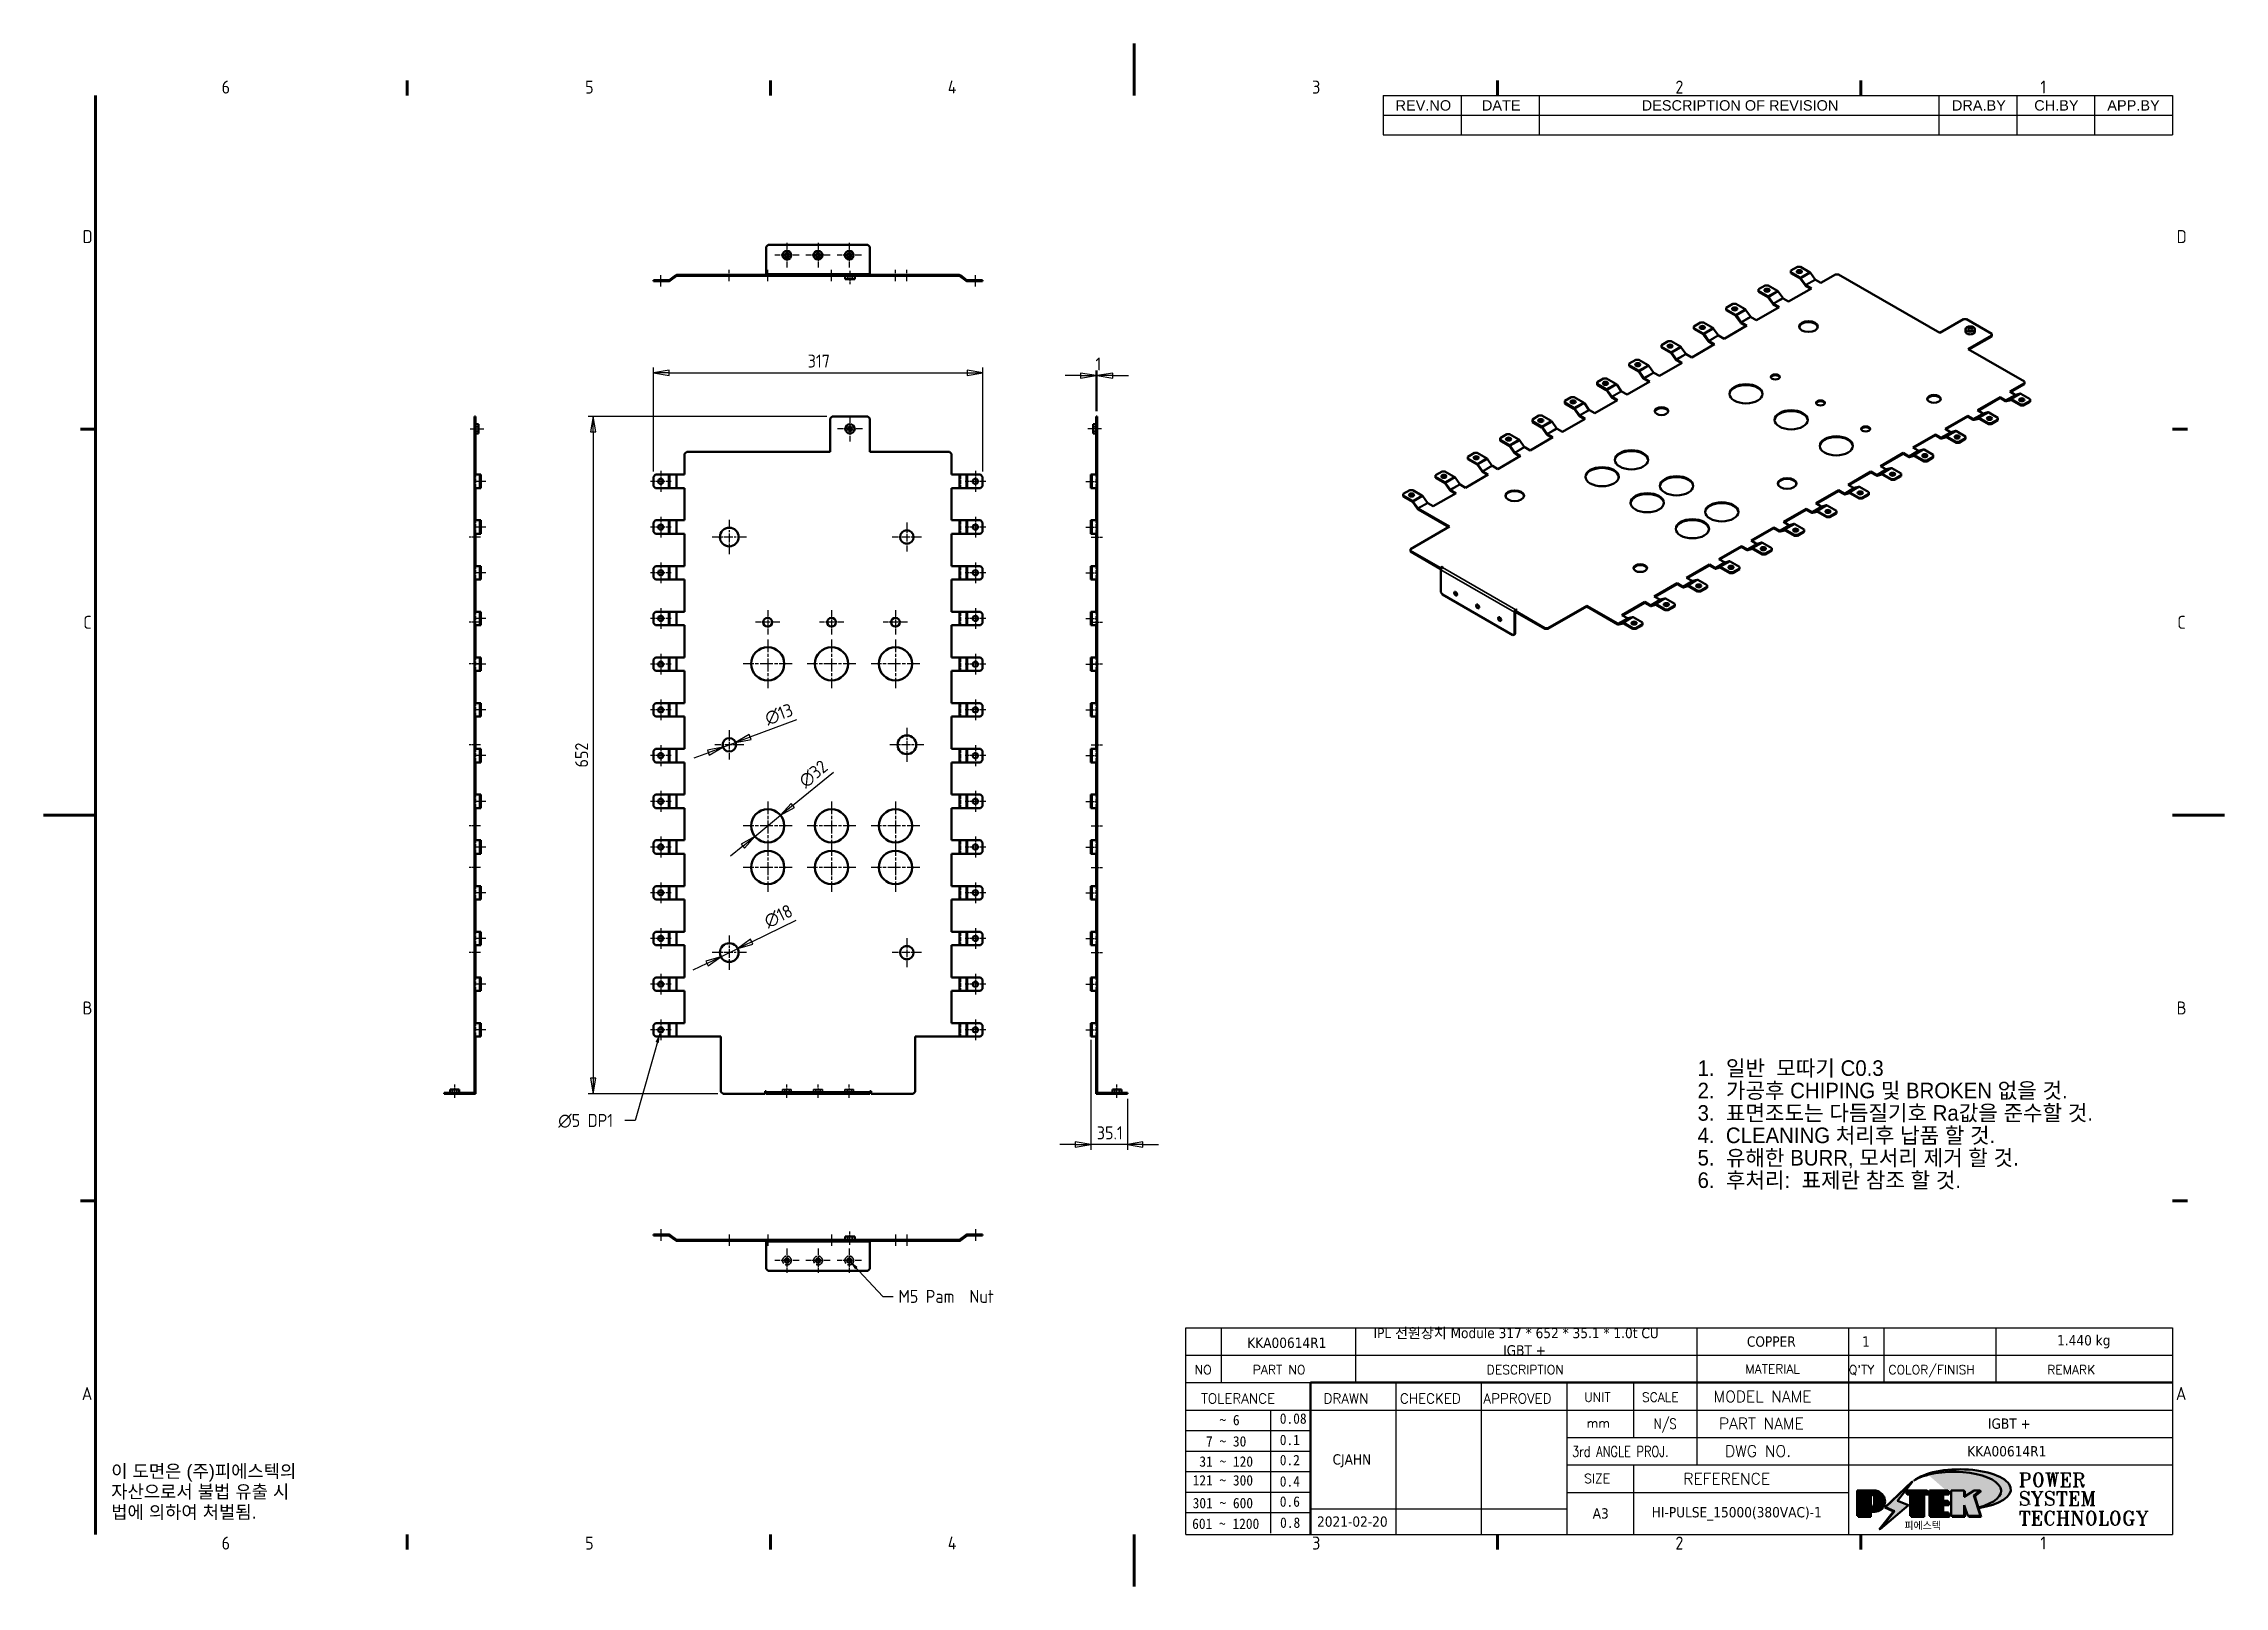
# Model space of a CAD drawing. Header units: millimetres. Extents: x 0 to 2100, y 0 to 1485.
import ezdxf
from ezdxf.enums import TextEntityAlignment as Align

# ---------------------------------------------------------------- set-up
doc = ezdxf.new("R2010")
doc.units = ezdxf.units.MM
doc.header["$LTSCALE"] = 5
doc.linetypes.add('CHAIN', pattern=[0.3543, 0.2362, -0.0295, 0.0591, -0.0295])
doc.linetypes.add('DASHED', pattern=[0.2067, 0.1654, -0.0413])
doc.layers.get('0').update_dxf_attribs({"lineweight": 25})
for name, color, linetype, lineweight in [('가려진 것(ISO)', 5, 'DASHED', 35), ('가려진 좁은 것(ISO)', 5, 'DASHED', 25), ('가시적인 것(ISO)', 7, 'Continuous', 50), ('가시적인 좁은 것(ISO)', 1, 'Continuous', 35), ('경계(ISO)', 7, 'Continuous', 70), ('기호(ISO)', 7, 'Continuous', 25), ('제목(ISO)', 5, 'Continuous', 50), ('중심 표식(ISO)', 1, 'Continuous', 25), ('중심선(ISO)', 1, 'Continuous', 25), ('치수(ISO)', 7, 'Continuous', 25), ('해치(ISO)', 1, 'Continuous', 18)]:
    doc.layers.add(name, color=color, linetype=linetype, lineweight=lineweight)
doc.styles.add('HAN_291', font='')
doc.styles.add('HAN_370', font='', dxfattribs={"width": 2})
doc.styles.add('ISO Proportional', font='arial.ttf')
doc.styles.add('ISO ProportionalPSTEK', font='isocp.shx')
doc.styles.add('RC_284', font='ROMANC.shx')
doc.styles.add('RC_287', font='ROMANC.shx')
doc.styles.add('RC_292', font='ROMANC.shx')
doc.styles.add('ROMANT_294', font='romant.shx')
doc.styles.add('텍스트 스타일333', font='ROMANC.shx', dxfattribs={"width": 0.8})
doc.styles.add('텍스트 스타일359', font='tahoma.ttf')
doc.styles.get('HAN_291').set_extended_font_data('GulimChe')
doc.styles.get('HAN_370').set_extended_font_data('GulimChe')
doc.dimstyles.new('PSTEK', dxfattribs={"dimscale": 5, "dimtxt": 2.5, "dimasz": 3, "dimexe": 1, "dimexo": 1, "dimgap": 1, "dimtad": 1, "dimrnd": 1e-08, "dimdsep": 46, "dimtxsty": 'ISO ProportionalPSTEK', "dimblk": 'Filled-1', "dimcen": 0.09, "dimdle": 10, "dimclrd": 3, "dimclre": 3, "dimclrt": 1, "dimadec": 1, "dimazin": 2, "dimtfac": 1, "dimtdec": 3, "dimtmove": 0, "dimatfit": 3, "dimfxl": 0, "dimtolj": 1, "dimlwd": -1, "dimlwe": -1, "dimarcsym": 0})
doc.dimstyles.new('PSTEK$7', dxfattribs={"dimscale": 5, "dimtxt": 2.5, "dimasz": 2, "dimexe": 1, "dimexo": 1, "dimgap": 1, "dimtad": 1, "dimrnd": 1e-08, "dimdsep": 46, "dimtxsty": 'ISO ProportionalPSTEK', "dimblk": 'Filled-1', "dimcen": 0.09, "dimdle": 10, "dimclrd": 3, "dimclre": 3, "dimclrt": 1, "dimadec": 1, "dimazin": 2, "dimtfac": 1, "dimtdec": 3, "dimtmove": 0, "dimatfit": 3, "dimfxl": 0, "dimtolj": 1, "dimlwd": -1, "dimlwe": -1, "dimarcsym": 0})

msp = doc.modelspace()

# ---------------------------------------------------------------- texts
at = {"layer": '기호(ISO)', "color": 1, "insert": (495.563, 454.709), "char_height": 12.5, "width": 59.05055, "attachment_point": 1, "line_spacing_factor": 0.4375, "style": 'ISO ProportionalPSTEK'}
msp.add_mtext('{\\fAIGDT|b0|i0;\\H12.5000;n\\fisocp|b0|i0;\\H12.5000;5 DP1}', dxfattribs=at)
at = {"layer": '기호(ISO)', "color": 1, "insert": (823.186, 285.387), "char_height": 12.5, "width": 101.43027, "attachment_point": 1, "style": 'ISO ProportionalPSTEK'}
msp.add_mtext('{\\fISOCP|b0|i0;\\H12.5000;M5 Pam  Nut}', dxfattribs=at)
at = {"layer": '기호(ISO)', "color": 7, "insert": (65.108, 117.118), "char_height": 12.5, "width": 196.53052, "attachment_point": 1, "line_spacing_factor": 0.944221, "style": 'ISO Proportional'}
msp.add_mtext('{\\fArial|b0|i0;\\H12.5000;이 도면은 (주)피에스텍의\\P자산으로서 불법 유출 시 \\P법에 의하여 처벌됨.}', dxfattribs=at)

# ---------------------------------------------------------------- blocks, each defined once
blk = doc.blocks.new('경계 Default Border')
at = {"layer": '경계(ISO)'}
for p, q in [((70, 287), (70, 289.9)), ((140, 287), (140, 289.9)), ((280, 287), (280, 289.9)), ((350, 287), (350, 289.9)), ((10, 222.75), (7.1, 222.75)), ((410, 222.75), (412.9, 222.75)), ((10, 74.25), (7.1, 74.25)), ((410, 74.25), (412.9, 74.25)), ((70, 10), (70, 7.1)), ((140, 10), (140, 7.1)), ((280, 10), (280, 7.1)), ((350, 10), (350, 7.1))]:
    blk.add_line(p, q, dxfattribs=at)
at = {"layer": '경계(ISO)', "flags": 128}
for points in [[(210, 297), (210, 287)], [(10, 10), (10, 287)], [(0, 148.5), (10, 148.5)], [(420, 148.5), (410, 148.5)], [(210, 0), (210, 10)]]:
    blk.add_lwpolyline(points, dxfattribs=at)
at = {"layer": '경계(ISO)', "color": 1, "char_height": 2.5, "attachment_point": 7, "style": 'ISO ProportionalPSTEK'}
for s, insert in [('6', (34.29, 287.38)), ('5', (104.29, 287.38)), ('4', (174.14, 287.4)), ('3', (244.31, 287.38)), ('2', (314.27, 287.38)), ('1', (384.57, 287.4)), ('D', (7.5, 258.6)), ('D', (410.8, 258.6)), ('C', (7.64, 184.35)), ('C', (410.94, 184.35)), ('B', (7.5, 110.1)), ('B', (410.8, 110.1)), ('A', (7.36, 35.87)), ('A', (410.66, 35.87)), ('6', (34.29, 7.08)), ('5', (104.29, 7.08)), ('4', (174.14, 7.1)), ('3', (244.31, 7.08)), ('2', (314.27, 7.08)), ('1', (384.57, 7.1))]:
    blk.add_mtext(s, dxfattribs=dict(at, insert=insert))
blk = doc.blocks.new('제목 블록 PSTEK')
for color, points in [(252, [(317.22, 17.06), (322.03, 21.63), (322.28, 21.94), (317.05, 16.98), (318.75, 16.19), (316, 12.72), (316.34, 13), (318.92, 16.27)]), (5, [(321.62, 17.42), (319.53, 18.25), (322.45, 22.02), (317.22, 17.06), (318.92, 16.27), (316.17, 12.8)]), (1, [(324.48, 19.61), (325.24, 19.61), (325.24, 20.26), (321.23, 20.26), (321.23, 19.61), (321.98, 19.61), (321.98, 15.34), (324.48, 15.34)]), (252, [(321.98, 19.61), (321.4, 19.61), (321.4, 19.46), (321.98, 19.46)]), (252, [(324.66, 19.46), (325.42, 19.46), (325.42, 20.11), (325.24, 20.11), (325.24, 19.61), (324.48, 19.61), (324.48, 15.34), (322.16, 15.34), (322.16, 15.19), (324.66, 15.19)]), (1, [(329.23, 20.26), (325.66, 20.26), (325.66, 15.34), (329.36, 15.34), (329.36, 15.99), (328.11, 15.99), (328.11, 17.56), (329.23, 17.56), (329.23, 18.26), (328.11, 18.26), (328.11, 19.61), (329.23, 19.61)]), (252, [(328.29, 19.46), (329.41, 19.46), (329.41, 20.11), (329.23, 20.11), (329.23, 19.61), (328.11, 19.61), (328.11, 18.26), (328.29, 18.26)]), (252, [(328.29, 17.42), (329.41, 17.42), (329.41, 18.11), (329.23, 18.11), (329.23, 17.56), (328.11, 17.56), (328.11, 15.99), (328.29, 15.99)]), (1, [(332.33, 20.26), (329.86, 20.26), (329.86, 15.34), (332.33, 15.34), (332.33, 17.43), (333.07, 15.34), (335.49, 15.34), (334.25, 19.31), (335.44, 20.26), (334.31, 20.26), (332.33, 19)]), (252, [(332.51, 16.93), (332.33, 17.43), (332.33, 15.34), (330.04, 15.34), (330.04, 15.19), (332.51, 15.19)]), (252, [(332.51, 20.11), (332.33, 20.11), (332.33, 19), (332.51, 19.11)]), (252, [(335.62, 20.11), (335.25, 20.11), (334.25, 19.31), (335.49, 15.34), (333.2, 15.34), (333.25, 15.19), (335.66, 15.19), (334.43, 19.16)]), (252, [(329.54, 15.85), (329.36, 15.85), (329.36, 15.34), (325.83, 15.34), (325.83, 15.19), (329.54, 15.19)])]:
    blk.add_hatch(color=color).paths.add_polyline_path(points)
h = blk.add_hatch(color=1)
edge = h.paths.add_edge_path(flags=0)
edge.add_line((314.22, 19.61), (314.22, 17))
edge.add_line((314.22, 17), (314.35, 17))
edge.add_arc((314.35, 17.65), 0.651, 270, 360)
edge.add_line((315, 17.65), (315, 18.96))
edge.add_arc((314.35, 18.96), 0.651, 0, 90)
edge.add_line((314.35, 19.61), (314.22, 19.61))
edge = h.paths.add_edge_path()
edge.add_arc((314.98, 18.29), 1.97, 270, 450)
edge.add_line((314.98, 20.26), (311.77, 20.26))
edge.add_line((311.77, 20.26), (311.77, 15.34))
edge.add_line((311.77, 15.34), (314.22, 15.34))
edge.add_line((314.22, 15.34), (314.22, 16.32))
edge.add_line((314.22, 16.32), (314.98, 16.32))
h = blk.add_hatch(color=252)
edge = h.paths.add_edge_path()
edge.add_arc((314.98, 18.29), 1.97, 270, 406.8279)
edge.add_arc((315.16, 18.14), 1.97, -90, 53.561, ccw=False)
edge.add_line((315.16, 16.17), (314.4, 16.17))
edge.add_line((314.4, 16.17), (314.4, 15.19))
edge.add_line((314.4, 15.19), (311.94, 15.19))
edge.add_line((311.94, 15.19), (311.94, 15.34))
edge.add_line((311.94, 15.34), (314.22, 15.34))
edge.add_line((314.22, 15.34), (314.22, 16.32))
edge.add_line((314.22, 16.32), (314.98, 16.32))
h = blk.add_hatch(color=252)
edge = h.paths.add_edge_path()
edge.add_line((314.4, 19.46), (314.53, 19.46))
edge.add_arc((314.53, 18.81), 0.651, 60.4189, 90, ccw=False)
edge.add_arc((314.35, 18.96), 0.651, 39.9699, 90)
edge.add_line((314.35, 19.61), (314.22, 19.61))
edge.add_line((314.22, 19.61), (314.22, 17))
edge.add_line((314.22, 17), (314.35, 17))
edge.add_arc((314.35, 17.65), 0.651, 270, 274.6931)
edge.add_line((314.4, 17), (314.4, 19.46))
at = {"layer": '해치(ISO)'}
h = blk.add_hatch(color=140, dxfattribs=at)
edge = h.paths.add_edge_path()
edge.add_ellipse((330.37, 20.16), major_axis=(9.1, 0), ratio=0.40699, start_angle=301.3098, end_angle=507.7437)
edge.add_ellipse((331.53, 20.46), major_axis=(-9.82, 0), ratio=0.39426, start_angle=111.5121, end_angle=334.4703, ccw=False)
edge.add_line((335.14, 16.86), (335.1, 16.99))
at = {"color": 180}
for p, q in [((182.48, 11.79), (182.48, 51.57)), ((182.48, 51.57), (372.48, 51.57)), ((189.27, 51.57), (189.27, 41.01)), ((215.22, 41.01), (215.22, 51.57)), ((280.88, 51.57), (280.88, 41.01)), ((310.09, 51.57), (310.09, 41.01)), ((316.9, 51.57), (316.9, 41.01)), ((338.46, 51.57), (338.46, 41.01)), ((372.48, 51.57), (372.48, 11.79)), ((182.48, 46.29), (372.48, 46.29)), ((182.48, 41.01), (206.45, 41.01)), ((222.94, 11.79), (222.94, 41.01)), ((239.43, 11.79), (239.43, 41.01)), ((255.92, 11.79), (255.92, 41.01)), ((268.69, 41.01), (268.69, 30.45)), ((280.88, 41.01), (280.88, 25.17)), ((310.09, 41.01), (310.09, 11.79)), ((182.48, 35.73), (206.45, 35.73)), ((198.86, 12.03), (198.86, 35.73)), ((206.45, 35.73), (372.48, 35.73)), ((182.48, 31.78), (206.45, 31.78)), ((255.92, 30.45), (372.48, 30.45)), ((182.48, 27.83), (206.45, 27.83)), ((182.48, 23.88), (206.45, 23.88)), ((255.92, 25.17), (372.48, 25.17)), ((268.69, 25.17), (268.69, 11.79)), ((182.48, 19.93), (206.45, 19.93)), ((255.92, 19.89), (310.09, 19.89)), ((182.48, 15.98), (206.45, 15.98)), ((206.45, 16.74), (255.92, 16.74)), ((182.48, 11.79), (372.48, 11.79))]:
    blk.add_line(p, q, dxfattribs=at)
at = {"color": 7, "linetype": 'Continuous', "lineweight": 25}
blk.add_line((182.48, 46.28), (231.73, 46.28), dxfattribs=at)
at = {"color": 7, "lineweight": 50}
for p, q in [((206.45, 11.79), (206.45, 41.01)), ((206.45, 41.01), (372.48, 41.01))]:
    blk.add_line(p, q, dxfattribs=at)
at = {"color": 7}
for p, q in [((322.28, 21.94), (317.05, 16.98)), ((322.45, 22.02), (317.22, 17.06)), ((317.22, 17.06), (322.03, 21.63)), ((319.53, 18.25), (322.45, 22.02)), ((322.03, 21.63), (322.28, 21.94)), ((314.98, 20.26), (311.77, 20.26)), ((311.77, 20.26), (311.77, 15.34)), ((314.98, 20.26), (311.77, 20.26)), ((311.77, 20.26), (311.77, 15.34)), ((314.22, 17), (314.22, 19.61)), ((314.22, 19.61), (314.35, 19.61)), ((314.35, 19.61), (314.22, 19.61)), ((314.22, 19.61), (314.22, 17)), ((314.22, 17), (314.22, 19.61)), ((314.22, 19.61), (314.35, 19.61)), ((314.35, 17), (314.22, 17)), ((314.22, 17), (314.35, 17)), ((314.35, 17), (314.22, 17)), ((314.4, 19.46), (314.53, 19.46)), ((314.4, 17), (314.4, 19.46)), ((315, 18.96), (315, 17.65)), ((315, 18.96), (315, 17.65)), ((316.17, 12.8), (321.62, 17.42)), ((317.05, 16.98), (318.75, 16.19)), ((318.92, 16.27), (317.22, 17.06)), ((317.22, 17.06), (318.92, 16.27)), ((321.62, 17.42), (319.53, 18.25)), ((325.24, 20.26), (321.23, 20.26)), ((321.23, 20.26), (321.23, 19.61)), ((325.24, 20.26), (321.23, 20.26)), ((321.23, 20.26), (321.23, 19.61)), ((321.23, 19.61), (321.98, 19.61)), ((321.23, 19.61), (321.98, 19.61)), ((321.4, 19.61), (321.4, 19.46)), ((321.98, 19.61), (321.4, 19.61)), ((321.4, 19.46), (321.98, 19.46)), ((321.98, 19.61), (321.98, 15.34)), ((321.98, 19.46), (321.98, 19.61)), ((321.98, 19.61), (321.98, 15.34)), ((324.48, 19.61), (325.24, 19.61)), ((324.48, 15.34), (324.48, 19.61)), ((325.24, 19.61), (324.48, 19.61)), ((324.48, 19.61), (324.48, 15.34)), ((324.48, 19.61), (325.24, 19.61)), ((324.48, 15.34), (324.48, 19.61)), ((324.66, 19.46), (325.42, 19.46)), ((324.66, 15.19), (324.66, 19.46)), ((325.24, 19.61), (325.24, 20.26)), ((325.24, 19.61), (325.24, 20.26)), ((325.42, 20.11), (325.24, 20.11)), ((325.24, 20.11), (325.24, 19.61)), ((325.42, 19.46), (325.42, 20.11)), ((329.23, 20.26), (325.66, 20.26)), ((325.66, 20.26), (325.66, 15.34)), ((325.66, 20.26), (325.66, 15.34)), ((329.23, 20.26), (325.66, 20.26)), ((328.11, 18.26), (328.11, 19.61)), ((328.11, 19.61), (329.23, 19.61)), ((329.23, 19.61), (328.11, 19.61)), ((328.11, 19.61), (328.11, 18.26)), ((328.11, 18.26), (328.11, 19.61)), ((328.11, 19.61), (329.23, 19.61)), ((329.23, 18.26), (328.11, 18.26)), ((328.11, 18.26), (328.29, 18.26)), ((329.23, 18.26), (328.11, 18.26)), ((328.11, 17.56), (329.23, 17.56)), ((328.11, 15.99), (328.11, 17.56)), ((329.23, 17.56), (328.11, 17.56)), ((328.11, 17.56), (328.11, 15.99)), ((328.11, 17.56), (329.23, 17.56)), ((328.11, 15.99), (328.11, 17.56)), ((328.29, 18.26), (328.29, 19.46)), ((328.29, 19.46), (329.41, 19.46)), ((328.29, 15.99), (328.29, 17.42)), ((328.29, 17.42), (329.41, 17.42)), ((329.23, 19.61), (329.23, 20.26)), ((329.23, 19.61), (329.23, 20.26)), ((329.41, 20.11), (329.23, 20.11)), ((329.23, 20.11), (329.23, 19.61)), ((329.23, 17.56), (329.23, 18.26)), ((329.23, 17.56), (329.23, 18.26)), ((329.41, 18.11), (329.23, 18.11)), ((329.23, 18.11), (329.23, 17.56)), ((329.41, 19.46), (329.41, 20.11)), ((329.41, 17.42), (329.41, 18.11)), ((332.33, 20.26), (329.86, 20.26)), ((329.86, 20.26), (329.86, 15.34)), ((329.86, 20.26), (329.86, 15.34)), ((332.33, 20.26), (329.86, 20.26)), ((334.31, 20.26), (332.33, 19)), ((332.33, 19), (332.33, 20.26)), ((334.31, 20.26), (332.33, 19)), ((332.33, 19), (332.33, 20.26)), ((332.51, 20.11), (332.33, 20.11)), ((332.33, 20.11), (332.33, 19)), ((332.33, 19), (332.51, 19.11)), ((332.33, 17.43), (333.07, 15.34)), ((332.33, 15.34), (332.33, 17.43)), ((332.51, 16.93), (332.33, 17.43)), ((332.33, 17.43), (332.33, 15.34)), ((332.33, 17.43), (333.07, 15.34)), ((332.33, 15.34), (332.33, 17.43)), ((332.51, 19.11), (332.51, 20.11)), ((332.51, 15.19), (332.51, 16.93)), ((334.25, 19.31), (335.44, 20.26)), ((334.25, 19.31), (335.44, 20.26)), ((335.25, 20.11), (334.25, 19.31)), ((335.49, 15.34), (334.25, 19.31)), ((334.25, 19.31), (335.49, 15.34)), ((335.49, 15.34), (334.25, 19.31)), ((335.44, 20.26), (334.31, 20.26)), ((335.44, 20.26), (334.31, 20.26)), ((334.43, 19.16), (335.62, 20.11)), ((335.66, 15.19), (334.43, 19.16)), ((335.62, 20.11), (335.25, 20.11)), ((345.04, 17.5), (344.99, 17.69)), ((311.77, 15.34), (314.22, 15.34)), ((311.77, 15.34), (314.22, 15.34)), ((314.22, 15.34), (311.94, 15.34)), ((311.94, 15.34), (311.94, 15.19)), ((311.94, 15.19), (314.4, 15.19)), ((314.22, 16.32), (314.98, 16.32)), ((314.22, 15.34), (314.22, 16.32)), ((314.98, 16.32), (314.22, 16.32)), ((314.22, 16.32), (314.22, 15.34)), ((314.22, 16.32), (314.98, 16.32)), ((314.22, 15.34), (314.22, 16.32)), ((314.4, 16.17), (315.16, 16.17)), ((314.4, 15.19), (314.4, 16.17)), ((318.75, 16.19), (316, 12.72)), ((316, 12.72), (316.34, 13)), ((318.92, 16.27), (316.17, 12.8)), ((316.34, 13), (318.92, 16.27)), ((321.98, 15.34), (324.48, 15.34)), ((321.98, 15.34), (324.48, 15.34)), ((324.48, 15.34), (322.16, 15.34)), ((322.16, 15.34), (322.16, 15.19)), ((322.16, 15.19), (324.66, 15.19)), ((325.66, 15.34), (329.36, 15.34)), ((325.66, 15.34), (329.36, 15.34)), ((329.36, 15.34), (325.83, 15.34)), ((325.83, 15.34), (325.83, 15.19)), ((325.83, 15.19), (329.54, 15.19)), ((329.36, 15.99), (328.11, 15.99)), ((328.11, 15.99), (328.29, 15.99)), ((329.36, 15.99), (328.11, 15.99)), ((329.36, 15.34), (329.36, 15.99)), ((329.36, 15.34), (329.36, 15.99)), ((329.54, 15.85), (329.36, 15.85)), ((329.36, 15.85), (329.36, 15.34)), ((329.54, 15.19), (329.54, 15.85)), ((329.86, 15.34), (332.33, 15.34)), ((329.86, 15.34), (332.33, 15.34)), ((332.33, 15.34), (330.04, 15.34)), ((330.04, 15.34), (330.04, 15.19)), ((330.04, 15.19), (332.51, 15.19)), ((333.07, 15.34), (335.49, 15.34)), ((333.07, 15.34), (335.49, 15.34)), ((335.49, 15.34), (333.2, 15.34)), ((333.2, 15.34), (333.25, 15.19)), ((333.25, 15.19), (335.66, 15.19))]:
    blk.add_line(p, q, dxfattribs=at)
at = {"color": 5}
for p, q in [((322.45, 22.02), (317.22, 17.06)), ((319.53, 18.25), (322.45, 22.02)), ((316.17, 12.8), (321.62, 17.42)), ((317.22, 17.06), (318.92, 16.27)), ((321.62, 17.42), (319.53, 18.25)), ((318.92, 16.27), (316.17, 12.8))]:
    blk.add_line(p, q, dxfattribs=at)
at = {"color": 1}
for p, q in [((314.98, 20.26), (311.77, 20.26)), ((311.77, 20.26), (311.77, 15.34)), ((314.22, 17), (314.22, 19.61)), ((314.22, 19.61), (314.35, 19.61)), ((314.35, 17), (314.22, 17)), ((315, 18.96), (315, 17.65)), ((325.24, 20.26), (321.23, 20.26)), ((321.23, 20.26), (321.23, 19.61)), ((321.23, 19.61), (321.98, 19.61)), ((321.98, 19.61), (321.98, 15.34)), ((324.48, 19.61), (325.24, 19.61)), ((324.48, 15.34), (324.48, 19.61)), ((325.24, 19.61), (325.24, 20.26)), ((329.23, 20.26), (325.66, 20.26)), ((325.66, 20.26), (325.66, 15.34)), ((328.11, 18.26), (328.11, 19.61)), ((328.11, 19.61), (329.23, 19.61)), ((329.23, 18.26), (328.11, 18.26)), ((328.11, 17.56), (329.23, 17.56)), ((328.11, 15.99), (328.11, 17.56)), ((329.23, 19.61), (329.23, 20.26)), ((329.23, 17.56), (329.23, 18.26)), ((332.33, 20.26), (329.86, 20.26)), ((329.86, 20.26), (329.86, 15.34)), ((334.31, 20.26), (332.33, 19)), ((332.33, 19), (332.33, 20.26)), ((332.33, 17.43), (333.07, 15.34)), ((332.33, 15.34), (332.33, 17.43)), ((334.25, 19.31), (335.44, 20.26)), ((335.49, 15.34), (334.25, 19.31)), ((335.44, 20.26), (334.31, 20.26)), ((311.77, 15.34), (314.22, 15.34)), ((314.22, 16.32), (314.98, 16.32)), ((314.22, 15.34), (314.22, 16.32)), ((321.98, 15.34), (324.48, 15.34)), ((325.66, 15.34), (329.36, 15.34)), ((329.36, 15.99), (328.11, 15.99)), ((329.36, 15.34), (329.36, 15.99)), ((329.86, 15.34), (332.33, 15.34)), ((333.07, 15.34), (335.49, 15.34))]:
    blk.add_line(p, q, dxfattribs=at)
at = {"color": 7}
for centre, radius, start, end in [((314.35, 18.96), 0.651, 0, 90), ((314.35, 18.96), 0.651, 39.9699, 90), ((314.35, 18.96), 0.651, 0, 90), ((314.35, 17.65), 0.651, 270, 0), ((314.35, 17.65), 0.651, 270, 0), ((314.35, 17.65), 0.651, 270, 274.6931), ((314.53, 18.81), 0.651, 60.4189, 90), ((314.98, 18.29), 1.97, 270, 90), ((314.98, 18.29), 1.97, 270, 90), ((314.98, 18.29), 1.97, 270, 46.8279), ((315.16, 18.14), 1.97, 270, 53.561)]:
    blk.add_arc(centre, radius, start, end, dxfattribs=at)
at = {"color": 1}
for centre, radius, start, end in [((314.35, 18.96), 0.651, 0, 90), ((314.35, 17.65), 0.651, 270, 0), ((314.98, 18.29), 1.97, 270, 90)]:
    blk.add_arc(centre, radius, start, end, dxfattribs=at)
at = {"layer": '제목(ISO)'}
for p, q in [((322.28, 21.94), (317.05, 16.98)), ((322.45, 22.02), (317.22, 17.06)), ((317.22, 17.06), (322.03, 21.63)), ((319.53, 18.25), (322.45, 22.02)), ((322.03, 21.63), (322.28, 21.94)), ((314.98, 20.26), (311.77, 20.26)), ((311.77, 20.26), (311.77, 15.34)), ((314.22, 17), (314.22, 19.61)), ((314.22, 19.61), (314.35, 19.61)), ((314.35, 19.61), (314.22, 19.61)), ((314.22, 19.61), (314.22, 17)), ((314.35, 17), (314.22, 17)), ((314.22, 17), (314.35, 17)), ((314.4, 19.46), (314.53, 19.46)), ((314.4, 17), (314.4, 19.46)), ((315, 18.96), (315, 17.65)), ((316.17, 12.8), (321.62, 17.42)), ((317.05, 16.98), (318.75, 16.19)), ((317.22, 17.06), (318.92, 16.27)), ((318.92, 16.27), (317.22, 17.06)), ((321.62, 17.42), (319.53, 18.25)), ((325.24, 20.26), (321.23, 20.26)), ((321.23, 20.26), (321.23, 19.61)), ((321.23, 19.61), (321.98, 19.61)), ((321.98, 19.61), (321.4, 19.61)), ((321.4, 19.61), (321.4, 19.46)), ((321.4, 19.46), (321.98, 19.46)), ((321.98, 19.61), (321.98, 15.34)), ((321.98, 19.46), (321.98, 19.61)), ((324.48, 19.61), (325.24, 19.61)), ((324.48, 15.34), (324.48, 19.61)), ((325.24, 19.61), (324.48, 19.61)), ((324.48, 19.61), (324.48, 15.34)), ((324.66, 19.46), (325.42, 19.46)), ((324.66, 15.19), (324.66, 19.46)), ((325.24, 19.61), (325.24, 20.26)), ((325.42, 20.11), (325.24, 20.11)), ((325.24, 20.11), (325.24, 19.61)), ((325.42, 19.46), (325.42, 20.11)), ((329.23, 20.26), (325.66, 20.26)), ((325.66, 20.26), (325.66, 15.34)), ((328.11, 18.26), (328.11, 19.61)), ((328.11, 19.61), (329.23, 19.61)), ((329.23, 19.61), (328.11, 19.61)), ((328.11, 19.61), (328.11, 18.26)), ((329.23, 18.26), (328.11, 18.26)), ((328.11, 18.26), (328.29, 18.26)), ((328.11, 15.99), (328.11, 17.56)), ((328.11, 17.56), (329.23, 17.56)), ((329.23, 17.56), (328.11, 17.56)), ((328.11, 17.56), (328.11, 15.99)), ((328.29, 19.46), (329.41, 19.46)), ((328.29, 18.26), (328.29, 19.46)), ((328.29, 17.42), (329.41, 17.42)), ((328.29, 15.99), (328.29, 17.42)), ((329.23, 19.61), (329.23, 20.26)), ((329.41, 20.11), (329.23, 20.11)), ((329.23, 20.11), (329.23, 19.61)), ((329.23, 17.56), (329.23, 18.26)), ((329.41, 18.11), (329.23, 18.11)), ((329.23, 18.11), (329.23, 17.56)), ((329.41, 19.46), (329.41, 20.11)), ((329.41, 17.42), (329.41, 18.11)), ((332.33, 20.26), (329.86, 20.26)), ((329.86, 20.26), (329.86, 15.34)), ((334.31, 20.26), (332.33, 19)), ((332.33, 19), (332.33, 20.26)), ((332.51, 20.11), (332.33, 20.11)), ((332.33, 20.11), (332.33, 19)), ((332.33, 19), (332.51, 19.11)), ((332.33, 15.34), (332.33, 17.43)), ((332.33, 17.43), (333.07, 15.34)), ((332.51, 16.93), (332.33, 17.43)), ((332.33, 17.43), (332.33, 15.34)), ((332.51, 19.11), (332.51, 20.11)), ((332.51, 15.19), (332.51, 16.93)), ((334.25, 19.31), (335.44, 20.26)), ((335.25, 20.11), (334.25, 19.31)), ((335.49, 15.34), (334.25, 19.31)), ((334.25, 19.31), (335.49, 15.34)), ((335.44, 20.26), (334.31, 20.26)), ((334.43, 19.16), (335.62, 20.11)), ((335.66, 15.19), (334.43, 19.16)), ((335.62, 20.11), (335.25, 20.11)), ((311.77, 15.34), (314.22, 15.34)), ((314.22, 15.34), (311.94, 15.34)), ((311.94, 15.34), (311.94, 15.19)), ((311.94, 15.19), (314.4, 15.19)), ((314.22, 15.34), (314.22, 16.32)), ((314.22, 16.32), (314.98, 16.32)), ((314.98, 16.32), (314.22, 16.32)), ((314.22, 16.32), (314.22, 15.34)), ((314.4, 15.19), (314.4, 16.17)), ((314.4, 16.17), (315.16, 16.17)), ((318.75, 16.19), (316, 12.72)), ((316, 12.72), (316.34, 13)), ((318.92, 16.27), (316.17, 12.8)), ((316.34, 13), (318.92, 16.27)), ((321.98, 15.34), (324.48, 15.34)), ((324.48, 15.34), (322.16, 15.34)), ((322.16, 15.34), (322.16, 15.19)), ((322.16, 15.19), (324.66, 15.19)), ((325.66, 15.34), (329.36, 15.34)), ((329.36, 15.34), (325.83, 15.34)), ((325.83, 15.34), (325.83, 15.19)), ((325.83, 15.19), (329.54, 15.19)), ((329.36, 15.99), (328.11, 15.99)), ((328.11, 15.99), (328.29, 15.99)), ((329.36, 15.34), (329.36, 15.99)), ((329.54, 15.85), (329.36, 15.85)), ((329.36, 15.85), (329.36, 15.34)), ((329.54, 15.19), (329.54, 15.85)), ((329.86, 15.34), (332.33, 15.34)), ((332.33, 15.34), (330.04, 15.34)), ((330.04, 15.34), (330.04, 15.19)), ((330.04, 15.19), (332.51, 15.19)), ((333.07, 15.34), (335.49, 15.34)), ((335.49, 15.34), (333.2, 15.34)), ((333.2, 15.34), (333.25, 15.19)), ((333.25, 15.19), (335.66, 15.19))]:
    blk.add_line(p, q, dxfattribs=at)
at = {"layer": '제목(ISO)', "color": 4}
blk.add_line((335.14, 16.86), (335.1, 16.99), dxfattribs=at)
at = {"layer": '제목(ISO)'}
for centre, radius, start, end in [((314.35, 18.96), 0.651, 0, 90), ((314.35, 18.96), 0.651, 39.9699, 90), ((314.35, 17.65), 0.651, 270, 0), ((314.35, 17.65), 0.651, 270, 274.6931), ((314.53, 18.81), 0.651, 60.4189, 90), ((314.98, 18.29), 1.97, 46.8279, 90), ((314.98, 18.29), 1.97, 270, 46.8279), ((314.98, 18.29), 1.97, 270, 46.8279), ((315.16, 18.14), 1.97, 270, 53.561)]:
    blk.add_arc(centre, radius, start, end, dxfattribs=at)
at = {"layer": '제목(ISO)', "color": 4}
for centre, major_axis, ratio, start_param, end_param in [((331.53, 20.46), (9.82, 0), 0.39426, 5.087845, 8.9792), ((330.37, 20.16), (9.1, 0), 0.40699, 5.258849, 8.861799)]:
    blk.add_ellipse(centre, major_axis=major_axis, ratio=ratio, start_param=start_param, end_param=end_param, dxfattribs=at)
at = {"color": 7}
for s, height, style, p in [('NO', 1.742, 'RC_284', (184.14, 42.62)), ('PART NO', 1.742, 'RC_284', (195.34, 42.62)), ('DESCRIPTION', 1.7424, 'RC_284', (240.4, 42.62)), ("Q'TY", 1.742, 'RC_284', (310.14, 42.62)), ('COLOR/FINISH', 1.7424, 'RC_284', (317.77, 42.62)), ('REMARK', 1.742, 'RC_284', (348.35, 42.62)), (' TOLERANCE', 1.9, 'RC_287', (184.09, 37.01)), ('DRAWN', 1.9, 'RC_287', (208.98, 37.01)), ('CHECKED', 1.9, 'RC_287', (223.69, 37.01)), ('APPROVED', 1.9, 'RC_287', (239.78, 37.01)), ('UNIT', 1.742, 'RC_284', (259.17, 37.34)), ('SCALE', 1.742, 'RC_284', (270.29, 37.34)), ('MODEL NAME', 2.178, 'RC_292', (284.1, 37.25)), ('    ~ 6', 2, 'HAN_291', (183.77, 32.82)), ('0.08', 2, 'HAN_291', (200.55, 33.1)), ('PART NAME', 2.178, 'RC_292', (285.14, 32.03)), ('  7 ~ 30', 2, 'HAN_291', (183.77, 28.71)), ('0.1', 2, 'HAN_291', (200.55, 28.99)), ('mm', 1.742, 'RC_284', (259.65, 32.35)), (' 31 ~ 120', 2, 'HAN_291', (183.77, 24.83)), ('0.2', 2, 'HAN_291', (200.55, 25.11)), (' DWG NO.', 2.178, 'RC_292', (284.81, 26.75)), ('121 ~ 300', 2, 'HAN_291', (183.77, 21.21)), ('0.4', 2, 'HAN_291', (200.55, 21)), ('SIZE', 1.742, 'RC_284', (259.17, 21.69)), ('REFERENCE', 2.178, 'RC_292', (278.27, 21.43)), ('301 ~ 600', 2, 'HAN_291', (183.77, 16.83)), ('0.6', 2, 'HAN_291', (200.55, 17.12)), ('601 ~ 1200', 2, 'HAN_291', (183.68, 12.85)), ('0.8', 2, 'HAN_291', (200.61, 13.06))]:
    blk.add_text(s, height=height, dxfattribs=dict(at, style=style)).set_placement(p)
at = {"color": 7, "style": 'RC_284'}
blk.add_text('MATERIAL', height=1.742, dxfattribs=at).set_placement((295.48, 43.65), align=Align.MIDDLE_CENTER)
at = {"color": 7, "style": '텍스트 스타일333', "width": 0.8}
blk.add_text('N/S', height=2, dxfattribs=at).set_placement((274.78, 33.09), align=Align.MIDDLE_CENTER)
blk.add_text('3rd ANGLE PROJ.', height=2, dxfattribs=at).set_placement((256.84, 26.76))
at = {"style": 'ROMANT_294'}
for s, p in [('POWER', (342.83, 20.97)), ('SYSTEM', (342.83, 17.33)), ('TECHNOLOGY', (342.83, 13.57))]:
    blk.add_text(s, height=2.7, dxfattribs=at).set_placement(p)
at = {"color": 7, "insert": (320.85, 14.21), "char_height": 1.4, "attachment_point": 1, "line_spacing_factor": 0.332, "style": 'HAN_370'}
blk.add_mtext('\\fHY견고딕|b0|i0;\\H1.4000;피에스텍', dxfattribs=at)
at = {"layer": '제목(ISO)', "color": 7, "style": '텍스트 스타일359'}
for tag, p in [('설명_001', (218.6, 49.58)), ('질량\\P3;_001', (350.25, 48.17)), ('부품_번호_001', (194.29, 47.69)), ('설명_002', (243.56, 46.23)), ('재질_001', (290.52, 47.93)), ("3._Q'TY_001", (312.71, 47.93)), ('제목_001', (336.94, 32.13)), ('설계자_001', (210.72, 25.24)), ('부품_번호_001', (332.95, 26.81)), ('시트_크기_001', (260.82, 14.85)), ('프로젝트_001', (272.19, 15.08)), ('작성_날짜_001', (207.73, 13.27))]:
    blk.add_attdef(tag, p, '', height=1.98, dxfattribs=at)
for tag, p in [('4._COLOR', (327.68, 48.93)), ('1._MODEL_NAME', (341.23, 38.37)), ('점검자', (231.18, 26.23)), ('엔지니어링_승인자', (247.67, 26.23)), ('점검_날짜', (231.18, 14.27)), ('엔지니어링_승인_날짜', (247.67, 14.27))]:
    blk.add_attdef(tag, text='', height=1.98, dxfattribs=at).set_placement(p, align=Align.MIDDLE_CENTER)
blk = doc.blocks.new('리비전 내역')
at = {"layer": '기호(ISO)'}
for p, q in [((258, 287), (410, 287)), ((258, 287), (258, 283.22)), ((273, 287), (273, 283.22)), ((288, 287), (288, 283.22)), ((365, 287), (365, 283.22)), ((380, 287), (380, 283.22)), ((395, 287), (395, 283.22)), ((410, 287), (410, 283.22)), ((258, 283.22), (410, 283.22)), ((258, 283.22), (258, 279.44)), ((273, 283.22), (273, 279.44)), ((288, 283.22), (288, 279.44)), ((365, 283.22), (365, 279.44)), ((380, 283.22), (380, 279.44)), ((395, 283.22), (395, 279.44)), ((410, 283.22), (410, 279.44)), ((258, 279.44), (410, 279.44))]:
    blk.add_line(p, q, dxfattribs=at)
at = {"layer": '기호(ISO)', "color": 7, "char_height": 2, "attachment_point": 7, "style": 'ISO Proportional'}
for s, insert in [('REV.NO', (260.37, 284.08)), ('DATE', (277, 284.11)), ('DESCRIPTION OF REVISION', (307.78, 284.08)), ('DRA.BY', (367.52, 284.11)), ('CH.BY', (383.38, 284.08)), ('APP.BY', (397.45, 284.11))]:
    blk.add_mtext(s, dxfattribs=dict(at, insert=insert))
blk = doc.blocks.new('Filled-1')
at = {"color": 0}
for p, q in [((0, 0), (-1, 0.17)), ((-1, 0.17), (-1, -0.17)), ((-1, 0), (0, 0)), ((-1, -0.17), (0, 0))]:
    blk.add_line(p, q, dxfattribs=at)
at = {"color": 0, "flags": 128}
blk.add_lwpolyline([(-1, -0.17), (0, 0)], dxfattribs=at)
at = {"color": 0}
blk.add_solid([(-1, -0.17), (0, 0), (-1, 0.17), (-1, -0.17)], dxfattribs=at)
blk = doc.blocks.new('*D14')
at = {"layer": 'Defpoints', "color": 0}
for p in [(904.3, 1168.2), (587.3, 1068.2), (904.3, 1068.2)]:
    blk.add_point(p, dxfattribs=at)
at = {"layer": '치수(ISO)', "color": 3}
for p, q in [((587.3, 1073.2), (587.3, 1173.2)), ((602.3, 1168.2), (889.3, 1168.2)), ((904.3, 1073.2), (904.3, 1173.2))]:
    blk.add_line(p, q, dxfattribs=at)
at = {"layer": '치수(ISO)', "color": 3, "xscale": 15, "yscale": 15, "zscale": 15, "rotation": 180}
blk.add_blockref('Filled-1', (587.3, 1168.2), dxfattribs=at)
at = {"layer": '치수(ISO)', "color": 3, "xscale": 15, "yscale": 15, "zscale": 15}
blk.add_blockref('Filled-1', (904.3, 1168.2), dxfattribs=at)
at = {"layer": '치수(ISO)', "color": 1, "insert": (735.8, 1185.7), "char_height": 12.5, "attachment_point": 1, "style": 'ISO ProportionalPSTEK'}
blk.add_mtext('\\A1;317', dxfattribs=at)
blk = doc.blocks.new('*D15')
at = {"layer": 'Defpoints', "color": 0}
for p in [(759.3, 1126.2), (529.3, 474.2), (654.3, 474.2)]:
    blk.add_point(p, dxfattribs=at)
at = {"layer": '치수(ISO)', "color": 3}
for p, q in [((754.3, 1126.2), (524.3, 1126.2)), ((529.3, 1111.2), (529.3, 489.2)), ((649.3, 474.2), (524.3, 474.2))]:
    blk.add_line(p, q, dxfattribs=at)
at = {"layer": '치수(ISO)', "color": 3, "xscale": 15, "yscale": 15, "zscale": 15}
for p, rotation in [((529.3, 1126.2), 90), ((529.3, 474.2), 270)]:
    blk.add_blockref('Filled-1', p, dxfattribs=dict(at, rotation=rotation))
at = {"layer": '치수(ISO)', "color": 1, "insert": (511.8, 788.2), "char_height": 12.5, "attachment_point": 1, "rotation": 90, "style": 'ISO ProportionalPSTEK'}
blk.add_mtext('\\A1;652', dxfattribs=at)
blk = doc.blocks.new('*D16')
at = {"layer": 'Defpoints', "color": 0}
for p in [(1008.5, 531.2), (1043.6, 474.2), (1008.5, 425.3)]:
    blk.add_point(p, dxfattribs=at)
at = {"layer": '치수(ISO)', "color": 3}
for p, q in [((1008.5, 526.2), (1008.5, 420.3)), ((1043.6, 469.2), (1043.6, 420.3)), ((993.5, 425.3), (978.5, 425.3)), ((1043.6, 425.3), (1008.5, 425.3)), ((1058.6, 425.3), (1073.6, 425.3))]:
    blk.add_line(p, q, dxfattribs=at)
at = {"layer": '치수(ISO)', "color": 3, "xscale": 15, "yscale": 15, "zscale": 15}
blk.add_blockref('Filled-1', (1008.5, 425.3), dxfattribs=at)
at = {"layer": '치수(ISO)', "color": 3, "xscale": 15, "yscale": 15, "zscale": 15, "rotation": 180}
blk.add_blockref('Filled-1', (1043.6, 425.3), dxfattribs=at)
at = {"layer": '치수(ISO)', "color": 1, "insert": (1014.2, 442.8), "char_height": 12.5, "attachment_point": 1, "style": 'ISO ProportionalPSTEK'}
blk.add_mtext('\\A1;35.1', dxfattribs=at)
blk = doc.blocks.new('주석-판금')
at = {"layer": '기호(ISO)', "color": 7, "insert": (-40.78, 12.36), "char_height": 3, "width": 116.6778, "attachment_point": 1, "line_spacing_factor": 0.86273, "style": 'ISO Proportional'}
blk.add_mtext('\\f굴림|b0|i0;\\H3.0000;1.  일반  모따기 C0.3\\P2.  가공후 CHIPING 및 BROKEN 없을 것.\\P3.  표면조도는 다듬질기호 Ra값을 준수할 것.\\P4.  CLEANING 처리후 납품 할 것.\\P5.  유해한 BURR, 모서리 제거 할 것.\\P6.  후처리:  표제란 참조 할 것.', dxfattribs=at)
blk = doc.blocks.new('*D17')
at = {"layer": 'Defpoints', "color": 0}
for p in [(668.4, 614), (652.2, 606.1)]:
    blk.add_point(p, dxfattribs=at)
at = {"layer": '치수(ISO)', "color": 3}
for p, q in [((681.9, 620.5), (724.6, 641.2)), ((652.2, 606.1), (668.4, 614)), ((638.7, 599.6), (625.2, 593.1))]:
    blk.add_line(p, q, dxfattribs=at)
at = {"layer": '치수(ISO)', "color": 3, "xscale": 15, "yscale": 15, "zscale": 15}
for p, rotation in [((668.4, 614), 205.8212728475478), ((652.2, 606.1), 25.82127284754777)]:
    blk.add_blockref('Filled-1', p, dxfattribs=dict(at, rotation=rotation))
at = {"layer": '치수(ISO)', "color": 1, "insert": (692.2, 645), "char_height": 12.5, "attachment_point": 1, "rotation": 25.8213, "style": 'ISO ProportionalPSTEK'}
blk.add_mtext('\\A1;∅18', dxfattribs=at)
blk = doc.blocks.new('*D18')
at = {"layer": 'Defpoints', "color": 0}
for p in [(709.7, 742.2), (684.9, 721.9)]:
    blk.add_point(p, dxfattribs=at)
at = {"layer": '치수(ISO)', "color": 3}
for p, q in [((721.3, 751.7), (760.6, 783.7)), ((684.9, 721.9), (709.7, 742.2)), ((673.2, 712.5), (661.6, 703))]:
    blk.add_line(p, q, dxfattribs=at)
at = {"layer": '치수(ISO)', "color": 3, "xscale": 15, "yscale": 15, "zscale": 15}
for p, rotation in [((709.7, 742.2), 219.2150876864112), ((684.9, 721.9), 39.21508768641117)]:
    blk.add_blockref('Filled-1', p, dxfattribs=dict(at, rotation=rotation))
at = {"layer": '치수(ISO)', "color": 1, "insert": (725.7, 777.9), "char_height": 12.5, "attachment_point": 1, "rotation": 39.2151, "style": 'ISO ProportionalPSTEK'}
blk.add_mtext('\\A1;∅32', dxfattribs=at)
blk = doc.blocks.new('*D19')
at = {"layer": 'Defpoints', "color": 0}
for p in [(654.2, 807.8), (666.4, 812.3)]:
    blk.add_point(p, dxfattribs=at)
at = {"layer": '치수(ISO)', "color": 3}
for p, q in [((680.4, 817.6), (725.4, 834.3)), ((640.1, 802.5), (626.1, 797.3)), ((654.2, 807.8), (666.4, 812.3))]:
    blk.add_line(p, q, dxfattribs=at)
at = {"layer": '치수(ISO)', "color": 3, "xscale": 15, "yscale": 15, "zscale": 15}
for p, rotation in [((666.4, 812.3), 200.4291333889666), ((654.2, 807.8), 20.42913338896661)]:
    blk.add_blockref('Filled-1', p, dxfattribs=dict(at, rotation=rotation))
at = {"layer": '치수(ISO)', "color": 1, "insert": (693, 840.9), "char_height": 12.5, "attachment_point": 1, "rotation": 20.4291, "style": 'ISO ProportionalPSTEK'}
blk.add_mtext('\\A1;∅13', dxfattribs=at)
blk = doc.blocks.new('*D20')
at = {"layer": 'Defpoints', "color": 0}
for p in [(1013.6, 1165.4), (1013.6, 1126.2), (1014.6, 1126.2)]:
    blk.add_point(p, dxfattribs=at)
at = {"layer": '치수(ISO)', "color": 3}
for p, q in [((998.6, 1165.4), (983.6, 1165.4)), ((1013.6, 1131.2), (1013.6, 1170.4)), ((1014.6, 1165.4), (1013.6, 1165.4)), ((1014.6, 1131.2), (1014.6, 1170.4)), ((1029.6, 1165.4), (1044.6, 1165.4))]:
    blk.add_line(p, q, dxfattribs=at)
at = {"layer": '치수(ISO)', "color": 3, "xscale": 15, "yscale": 15, "zscale": 15}
blk.add_blockref('Filled-1', (1013.6, 1165.4), dxfattribs=at)
at = {"layer": '치수(ISO)', "color": 3, "xscale": 15, "yscale": 15, "zscale": 15, "rotation": 180}
blk.add_blockref('Filled-1', (1014.6, 1165.4), dxfattribs=at)
at = {"layer": '치수(ISO)', "color": 1, "insert": (1012.9, 1182.9), "char_height": 12.5, "attachment_point": 1, "style": 'ISO ProportionalPSTEK'}
blk.add_mtext('\\A1;1', dxfattribs=at)

# ---------------------------------------------------------------- dimensions: what is measured, and where the dimension line sits
at = {"layer": '치수(ISO)', "color": 3}
for base, p1, p2, override, picture, middle in [((904.263, 1168.154), (587.263, 1068.154), (904.263, 1068.154), {"dimdec": 2, "dimtp": 0, "dimtm": 0, "dimtdec": 3, "dimtofl": 0, "dimatfit": 1}, '*D14', (745.763, 1168.154)), ((1008.501, 425.287), (1043.601, 474.154), (1008.501, 531.154), {"dimdec": 2, "dimtp": 0, "dimtm": 0, "dimtdec": 3, "dimtofl": 1, "dimatfit": 1}, '*D16', (1026.051, 425.287))]:
    dim = msp.add_linear_dim(base=base, p1=p1, p2=p2, dimstyle='PSTEK', override=override, dxfattribs=at)
    dim.commit()
    dim.dimension.update_dxf_attribs({"geometry": picture, "text_midpoint": middle, "dimtype": 160})
for base, p1, p2, angle, override, picture, middle in [((1013.601, 1165.362), (1014.601, 1126.154), (1013.601, 1126.154), 180, {"dimdec": 2, "dimtp": 0, "dimtm": 0, "dimtdec": 3, "dimtofl": 1, "dimatfit": 1}, '*D20', (1014.101, 1165.362)), ((529.263, 474.154), (759.263, 1126.154), (654.263, 474.154), 90, {"dimdec": 2, "dimtp": 0, "dimtm": 0, "dimtdec": 3, "dimtofl": 0, "dimatfit": 1}, '*D15', (529.263, 800.154))]:
    dim = msp.add_linear_dim(base=base, p1=p1, p2=p2, angle=angle, dimstyle='PSTEK', override=override, dxfattribs=at)
    dim.commit()
    dim.dimension.update_dxf_attribs({"geometry": picture, "text_midpoint": middle, "dimtype": 160})
for p1, p2, picture, middle in [((654.172, 807.785), (666.354, 812.323), '*D19', (709.938, 828.557)), ((684.867, 721.939), (709.659, 742.17), '*D18', (746.752, 772.438)), ((652.162, 606.134), (668.364, 613.974), '*D17', (709.997, 634.119))]:
    dim = msp.add_diameter_dim_2p(p1=p1, p2=p2, dimstyle='PSTEK', override={"dimdec": 2, "dimlfac": 1, "dimtp": 0, "dimtm": 0, "dimtdec": 3, "dimatfit": 2}, dxfattribs=at)
    dim.commit()
    dim.dimension.update_dxf_attribs({"geometry": picture, "text_midpoint": middle, "dimtype": 163})

# ---------------------------------------------------------------- linework, layer by layer
at = {"layer": '가려진 것(ISO)', "ltscale": 0.380839}
for p, q in [((651.263, 1261.356), (651.263, 1262.356)), ((652.263, 1261.356), (652.263, 1262.356)), ((653.763, 1261.356), (653.763, 1262.356)), ((654.263, 1262.356), (654.263, 1261.356)), ((666.763, 1261.356), (666.763, 1262.356)), ((669.263, 1261.356), (669.263, 1262.356)), ((681.263, 1261.356), (681.263, 1262.356)), ((693.013, 1261.356), (693.013, 1262.356)), ((694.763, 1262.356), (694.763, 1261.356)), ((695.763, 1262.356), (695.763, 1261.356)), ((701.513, 1261.356), (701.513, 1262.356)), ((713.263, 1261.356), (713.263, 1262.356)), ((742.763, 1261.356), (742.763, 1262.356)), ((754.513, 1261.356), (754.513, 1262.356)), ((763.013, 1261.356), (763.013, 1262.356)), ((774.763, 1261.356), (774.763, 1262.356)), ((796.763, 1262.356), (796.763, 1261.356)), ((804.263, 1261.356), (804.263, 1262.356)), ((816.013, 1261.356), (816.013, 1262.356)), ((822.263, 1261.356), (822.263, 1262.356)), ((824.513, 1261.356), (824.513, 1262.356)), ((824.763, 1261.356), (824.763, 1262.356)), ((836.263, 1261.356), (836.263, 1262.356)), ((837.263, 1261.356), (837.263, 1262.356)), ((837.763, 1261.356), (837.763, 1262.356)), ((839.263, 1261.356), (839.263, 1262.356)), ((840.263, 1261.356), (840.263, 1262.356)), ((591.763, 1256.256), (591.763, 1257.256)), ((596.763, 1256.256), (596.763, 1257.256)), ((894.763, 1256.256), (894.763, 1257.256)), ((899.763, 1256.256), (899.763, 1257.256)), ((420.936, 1066.154), (419.936, 1066.154)), ((420.936, 1061.154), (419.936, 1061.154)), ((1008.501, 1066.154), (1009.501, 1066.154)), ((1008.501, 1061.154), (1009.501, 1061.154)), ((415.836, 1019.054), (414.836, 1019.054)), ((415.836, 1016.554), (414.836, 1016.554)), ((420.936, 1022.154), (419.936, 1022.154)), ((420.936, 1017.154), (419.936, 1017.154)), ((1008.501, 1022.154), (1009.501, 1022.154)), ((1008.501, 1017.154), (1009.501, 1017.154)), ((1013.601, 1019.054), (1014.601, 1019.054)), ((1013.601, 1016.554), (1014.601, 1016.554)), ((415.836, 1003.554), (414.836, 1003.554)), ((415.836, 1001.054), (414.836, 1001.054)), ((1013.601, 1003.554), (1014.601, 1003.554)), ((1013.601, 1001.054), (1014.601, 1001.054)), ((420.936, 978.154), (419.936, 978.154)), ((420.936, 973.154), (419.936, 973.154)), ((1008.501, 978.154), (1009.501, 978.154)), ((1008.501, 973.154), (1009.501, 973.154)), ((415.836, 932.304), (414.836, 932.304)), ((420.936, 934.154), (419.936, 934.154)), ((420.936, 929.154), (419.936, 929.154)), ((1008.501, 934.154), (1009.501, 934.154)), ((1008.501, 929.154), (1009.501, 929.154)), ((1013.601, 932.304), (1014.601, 932.304)), ((415.836, 923.804), (414.836, 923.804)), ((415.836, 904.054), (414.836, 904.054)), ((1013.601, 923.804), (1014.601, 923.804)), ((1013.601, 904.054), (1014.601, 904.054)), ((420.936, 890.154), (419.936, 890.154)), ((420.936, 885.154), (419.936, 885.154)), ((1008.501, 890.154), (1009.501, 890.154)), ((1008.501, 885.154), (1009.501, 885.154)), ((415.836, 872.054), (414.836, 872.054)), ((1013.601, 872.054), (1014.601, 872.054)), ((420.936, 846.154), (419.936, 846.154)), ((420.936, 841.154), (419.936, 841.154)), ((1008.501, 846.154), (1009.501, 846.154)), ((1008.501, 841.154), (1009.501, 841.154)), ((415.836, 819.054), (414.836, 819.054)), ((1013.601, 819.054), (1014.601, 819.054)), ((415.836, 816.554), (414.836, 816.554)), ((415.836, 803.554), (414.836, 803.554)), ((415.836, 801.054), (414.836, 801.054)), ((420.936, 802.154), (419.936, 802.154)), ((1008.501, 802.154), (1009.501, 802.154)), ((1013.601, 816.554), (1014.601, 816.554)), ((1013.601, 803.554), (1014.601, 803.554)), ((1013.601, 801.054), (1014.601, 801.054)), ((420.936, 797.154), (419.936, 797.154)), ((1008.501, 797.154), (1009.501, 797.154)), ((420.936, 758.154), (419.936, 758.154)), ((1008.501, 758.154), (1009.501, 758.154)), ((415.836, 748.054), (414.836, 748.054)), ((420.936, 753.154), (419.936, 753.154)), ((1008.501, 753.154), (1009.501, 753.154)), ((1013.601, 748.054), (1014.601, 748.054)), ((415.836, 716.054), (414.836, 716.054)), ((420.936, 714.154), (419.936, 714.154)), ((1008.501, 714.154), (1009.501, 714.154)), ((1013.601, 716.054), (1014.601, 716.054)), ((415.836, 708.054), (414.836, 708.054)), ((420.936, 709.154), (419.936, 709.154)), ((1008.501, 709.154), (1009.501, 709.154)), ((1013.601, 708.054), (1014.601, 708.054)), ((415.836, 676.054), (414.836, 676.054)), ((1013.601, 676.054), (1014.601, 676.054)), ((420.936, 670.154), (419.936, 670.154)), ((420.936, 665.154), (419.936, 665.154)), ((1008.501, 670.154), (1009.501, 670.154)), ((1008.501, 665.154), (1009.501, 665.154)), ((415.836, 619.054), (414.836, 619.054)), ((415.836, 616.554), (414.836, 616.554)), ((420.936, 626.154), (419.936, 626.154)), ((420.936, 621.154), (419.936, 621.154)), ((1008.501, 626.154), (1009.501, 626.154)), ((1008.501, 621.154), (1009.501, 621.154)), ((1013.601, 619.054), (1014.601, 619.054)), ((1013.601, 616.554), (1014.601, 616.554)), ((415.836, 603.554), (414.836, 603.554)), ((415.836, 601.054), (414.836, 601.054)), ((1013.601, 603.554), (1014.601, 603.554)), ((1013.601, 601.054), (1014.601, 601.054)), ((420.936, 582.154), (419.936, 582.154)), ((420.936, 577.154), (419.936, 577.154)), ((1008.501, 582.154), (1009.501, 582.154)), ((1008.501, 577.154), (1009.501, 577.154)), ((420.936, 538.154), (419.936, 538.154)), ((420.936, 533.154), (419.936, 533.154)), ((1008.501, 538.154), (1009.501, 538.154)), ((1008.501, 533.154), (1009.501, 533.154)), ((414.836, 476.654), (415.836, 476.654)), ((697.763, 475.154), (697.763, 474.154)), ((793.763, 474.154), (793.763, 475.154)), ((1014.601, 476.654), (1013.601, 476.654)), ((591.763, 338.731), (591.763, 337.731)), ((596.763, 338.731), (596.763, 337.731)), ((894.763, 338.731), (894.763, 337.731)), ((899.763, 338.731), (899.763, 337.731)), ((617.263, 333.631), (617.263, 332.631)), ((619.263, 333.631), (619.263, 332.631)), ((651.263, 333.631), (651.263, 332.631)), ((653.763, 333.631), (653.763, 332.631)), ((666.763, 333.631), (666.763, 332.631)), ((669.263, 333.631), (669.263, 332.631)), ((681.263, 333.631), (681.263, 332.631)), ((693.013, 333.631), (693.013, 332.631)), ((701.513, 333.631), (701.513, 332.631)), ((713.263, 333.631), (713.263, 332.631)), ((742.763, 333.631), (742.763, 332.631)), ((754.513, 333.631), (754.513, 332.631)), ((757.263, 333.631), (757.263, 332.631)), ((759.263, 333.631), (759.263, 332.631)), ((763.013, 333.631), (763.013, 332.631)), ((774.763, 333.631), (774.763, 332.631)), ((793.763, 332.631), (793.763, 333.631)), ((804.263, 333.631), (804.263, 332.631)), ((816.013, 333.631), (816.013, 332.631)), ((822.263, 333.631), (822.263, 332.631)), ((824.513, 333.631), (824.513, 332.631)), ((824.763, 333.631), (824.763, 332.631)), ((836.263, 333.631), (836.263, 332.631)), ((837.763, 333.631), (837.763, 332.631)), ((840.263, 333.631), (840.263, 332.631)), ((872.263, 332.631), (872.263, 333.631)), ((874.263, 333.631), (874.263, 332.631))]:
    msp.add_line(p, q, dxfattribs=at)
at = {"layer": '가려진 것(ISO)', "ltscale": 1.523657}
for p, q in [((774.446, 1262.356), (774.446, 1258.356)), ((778.58, 1262.356), (778.58, 1258.356)), ((414.836, 1116.221), (418.836, 1116.221)), ((1014.601, 1116.221), (1010.601, 1116.221)), ((414.836, 1112.087), (418.836, 1112.087)), ((1014.601, 1112.087), (1010.601, 1112.087)), ((393.769, 474.154), (393.769, 478.154)), ((397.903, 474.154), (397.903, 478.154)), ((713.696, 474.154), (713.696, 478.154)), ((717.83, 474.154), (717.83, 478.154)), ((743.696, 474.154), (743.696, 478.154)), ((747.83, 474.154), (747.83, 478.154)), ((773.696, 474.154), (773.696, 478.154)), ((777.83, 474.154), (777.83, 478.154)), ((1031.534, 474.154), (1031.534, 478.154)), ((1035.668, 474.154), (1035.668, 478.154)), ((774.446, 332.631), (774.446, 336.631)), ((778.58, 332.631), (778.58, 336.631))]:
    msp.add_line(p, q, dxfattribs=at)
at = {"layer": '가려진 것(ISO)', "ltscale": 4.952111}
for p, q in [((415.836, 1057.154), (415.836, 1070.154)), ((1013.601, 1057.154), (1013.601, 1070.154)), ((415.836, 1013.154), (415.836, 1026.154)), ((1013.601, 1013.154), (1013.601, 1026.154)), ((415.836, 969.154), (415.836, 982.154)), ((1013.601, 969.154), (1013.601, 982.154)), ((415.836, 925.154), (415.836, 938.154)), ((1013.601, 925.154), (1013.601, 938.154)), ((415.836, 881.154), (415.836, 894.154)), ((1013.601, 881.154), (1013.601, 894.154)), ((415.836, 837.154), (415.836, 850.154)), ((1013.601, 837.154), (1013.601, 850.154)), ((415.836, 793.154), (415.836, 806.154)), ((1013.601, 793.154), (1013.601, 806.154)), ((415.836, 749.154), (415.836, 762.154)), ((1013.601, 749.154), (1013.601, 762.154)), ((415.836, 705.154), (415.836, 718.154)), ((1013.601, 705.154), (1013.601, 718.154)), ((415.836, 661.154), (415.836, 674.154)), ((1013.601, 661.154), (1013.601, 674.154)), ((415.836, 617.154), (415.836, 630.154)), ((1013.601, 617.154), (1013.601, 630.154)), ((415.836, 573.154), (415.836, 586.154)), ((1013.601, 573.154), (1013.601, 586.154)), ((415.836, 529.154), (415.836, 542.154)), ((1013.601, 529.154), (1013.601, 542.154))]:
    msp.add_line(p, q, dxfattribs=at)
at = {"layer": '가려진 것(ISO)', "ltscale": 24.189648}
for p, q in [((695.763, 475.154), (795.763, 475.154)), ((795.763, 332.631), (695.763, 332.631))]:
    msp.add_line(p, q, dxfattribs=at)
at = {"layer": '가려진 것(ISO)', "ltscale": 5.086114}
for p, q in [((720.013, 478.154), (711.513, 478.154)), ((750.013, 478.154), (741.513, 478.154)), ((780.013, 478.154), (771.513, 478.154))]:
    msp.add_line(p, q, dxfattribs=at)
at = {"layer": '가려진 것(ISO)', "ltscale": 1.142718}
for p, q in [((711.513, 475.154), (711.513, 478.154)), ((720.013, 475.154), (720.013, 478.154)), ((741.513, 475.154), (741.513, 478.154)), ((750.013, 475.154), (750.013, 478.154)), ((771.513, 475.154), (771.513, 478.154)), ((780.013, 475.154), (780.013, 478.154))]:
    msp.add_line(p, q, dxfattribs=at)
at = {"layer": '가려진 것(ISO)', "ltscale": 10.172327}
for centre in [(715.763, 313.631), (745.763, 313.631), (775.763, 313.631)]:
    msp.add_circle(centre, 4.25, dxfattribs=at)
at = {"layer": '가려진 것(ISO)', "ltscale": 0.797737}
for centre, start, end in [((413.836, 476.154), 300, 0), ((1015.601, 476.154), 180, 240)]:
    msp.add_arc(centre, 2, start, end, dxfattribs=at)
at = {"layer": '가려진 좁은 것(ISO)', "ltscale": 4.952111}
for p, q in [((416.027, 1057.154), (416.027, 1070.154)), ((420.552, 1057.154), (420.552, 1070.154)), ((602.463, 1070.154), (602.463, 1057.154)), ((608.674, 1070.154), (608.674, 1057.154)), ((882.852, 1070.154), (882.852, 1057.154)), ((889.063, 1070.154), (889.063, 1057.154)), ((1008.885, 1057.154), (1008.885, 1070.154)), ((1013.41, 1057.154), (1013.41, 1070.154)), ((416.027, 1013.154), (416.027, 1026.154)), ((420.552, 1013.154), (420.552, 1026.154)), ((602.463, 1026.154), (602.463, 1013.154)), ((608.674, 1026.154), (608.674, 1013.154)), ((882.852, 1026.154), (882.852, 1013.154)), ((889.063, 1026.154), (889.063, 1013.154)), ((1008.885, 1013.154), (1008.885, 1026.154)), ((1013.41, 1013.154), (1013.41, 1026.154)), ((416.027, 969.154), (416.027, 982.154)), ((420.552, 969.154), (420.552, 982.154)), ((602.463, 982.154), (602.463, 969.154)), ((608.674, 982.154), (608.674, 969.154)), ((882.852, 982.154), (882.852, 969.154)), ((889.063, 982.154), (889.063, 969.154)), ((1008.885, 969.154), (1008.885, 982.154)), ((1013.41, 969.154), (1013.41, 982.154)), ((416.027, 925.154), (416.027, 938.154)), ((420.552, 925.154), (420.552, 938.154)), ((602.463, 938.154), (602.463, 925.154)), ((608.674, 938.154), (608.674, 925.154)), ((882.852, 938.154), (882.852, 925.154)), ((889.063, 938.154), (889.063, 925.154)), ((1008.885, 925.154), (1008.885, 938.154)), ((1013.41, 925.154), (1013.41, 938.154)), ((416.027, 881.154), (416.027, 894.154)), ((420.552, 881.154), (420.552, 894.154)), ((602.463, 894.154), (602.463, 881.154)), ((608.674, 894.154), (608.674, 881.154)), ((882.852, 894.154), (882.852, 881.154)), ((889.063, 894.154), (889.063, 881.154)), ((1008.885, 881.154), (1008.885, 894.154)), ((1013.41, 881.154), (1013.41, 894.154)), ((416.027, 837.154), (416.027, 850.154)), ((420.552, 837.154), (420.552, 850.154)), ((602.463, 850.154), (602.463, 837.154)), ((608.674, 850.154), (608.674, 837.154)), ((882.852, 850.154), (882.852, 837.154)), ((889.063, 850.154), (889.063, 837.154)), ((1008.885, 837.154), (1008.885, 850.154)), ((1013.41, 837.154), (1013.41, 850.154)), ((416.027, 793.154), (416.027, 806.154)), ((420.552, 793.154), (420.552, 806.154)), ((602.463, 806.154), (602.463, 793.154)), ((608.674, 806.154), (608.674, 793.154)), ((882.852, 806.154), (882.852, 793.154)), ((889.063, 806.154), (889.063, 793.154)), ((1008.885, 793.154), (1008.885, 806.154)), ((1013.41, 793.154), (1013.41, 806.154)), ((416.027, 749.154), (416.027, 762.154)), ((420.552, 749.154), (420.552, 762.154)), ((602.463, 762.154), (602.463, 749.154)), ((608.674, 762.154), (608.674, 749.154)), ((882.852, 762.154), (882.852, 749.154)), ((889.063, 762.154), (889.063, 749.154)), ((1008.885, 749.154), (1008.885, 762.154)), ((1013.41, 749.154), (1013.41, 762.154)), ((416.027, 705.154), (416.027, 718.154)), ((420.552, 705.154), (420.552, 718.154)), ((602.463, 718.154), (602.463, 705.154)), ((608.674, 718.154), (608.674, 705.154)), ((882.852, 718.154), (882.852, 705.154)), ((889.063, 718.154), (889.063, 705.154)), ((1008.885, 705.154), (1008.885, 718.154)), ((1013.41, 705.154), (1013.41, 718.154)), ((416.027, 661.154), (416.027, 674.154)), ((420.552, 661.154), (420.552, 674.154)), ((602.463, 674.154), (602.463, 661.154)), ((608.674, 674.154), (608.674, 661.154)), ((882.852, 674.154), (882.852, 661.154)), ((889.063, 674.154), (889.063, 661.154)), ((1008.885, 661.154), (1008.885, 674.154)), ((1013.41, 661.154), (1013.41, 674.154)), ((416.027, 617.154), (416.027, 630.154)), ((420.552, 617.154), (420.552, 630.154)), ((602.463, 630.154), (602.463, 617.154)), ((608.674, 630.154), (608.674, 617.154)), ((882.852, 630.154), (882.852, 617.154)), ((889.063, 630.154), (889.063, 617.154)), ((1008.885, 617.154), (1008.885, 630.154)), ((1013.41, 617.154), (1013.41, 630.154)), ((416.027, 573.154), (416.027, 586.154)), ((420.552, 573.154), (420.552, 586.154)), ((602.463, 586.154), (602.463, 573.154)), ((608.674, 586.154), (608.674, 573.154)), ((882.852, 586.154), (882.852, 573.154)), ((889.063, 586.154), (889.063, 573.154)), ((1008.885, 573.154), (1008.885, 586.154)), ((1013.41, 573.154), (1013.41, 586.154)), ((416.027, 529.154), (416.027, 542.154)), ((420.552, 529.154), (420.552, 542.154)), ((602.463, 542.154), (602.463, 529.154)), ((608.674, 542.154), (608.674, 529.154)), ((882.852, 542.154), (882.852, 529.154)), ((889.063, 542.154), (889.063, 529.154)), ((1008.885, 529.154), (1008.885, 542.154)), ((1013.41, 529.154), (1013.41, 542.154))]:
    msp.add_line(p, q, dxfattribs=at)
at = {"layer": '가시적인 것(ISO)'}
for p, q in [((695.763, 1289.356), (697.763, 1291.356)), ((695.763, 1289.356), (695.763, 1263.356)), ((793.763, 1291.356), (697.763, 1291.356)), ((793.763, 1291.356), (795.763, 1289.356)), ((795.763, 1289.356), (795.763, 1263.356)), ((602.463, 1257.448), (608.674, 1261.972)), ((609.263, 1261.164), (603.052, 1256.639)), ((609.851, 1262.356), (617.263, 1262.356)), ((617.263, 1261.356), (609.851, 1261.356)), ((619.263, 1262.356), (617.263, 1262.356)), ((617.263, 1262.356), (617.263, 1261.356)), ((617.263, 1261.356), (619.263, 1261.356)), ((619.263, 1261.356), (619.263, 1262.356)), ((619.263, 1262.356), (757.263, 1262.356)), ((757.263, 1261.356), (619.263, 1261.356)), ((695.763, 1263.356), (695.763, 1262.356)), ((759.263, 1262.356), (757.263, 1262.356)), ((757.263, 1262.356), (757.263, 1261.356)), ((757.263, 1261.356), (759.263, 1261.356)), ((759.263, 1261.356), (759.263, 1262.356)), ((793.763, 1262.356), (759.263, 1262.356)), ((793.763, 1261.356), (759.263, 1261.356)), ((772.013, 1261.356), (772.013, 1258.356)), ((781.013, 1261.356), (781.013, 1258.356)), ((795.763, 1262.356), (793.763, 1262.356)), ((793.763, 1262.356), (793.763, 1261.356)), ((793.763, 1261.356), (795.763, 1261.356)), ((795.763, 1263.356), (795.763, 1262.356)), ((795.763, 1261.356), (795.763, 1262.356)), ((795.763, 1262.356), (872.263, 1262.356)), ((872.263, 1261.356), (795.763, 1261.356)), ((874.263, 1262.356), (872.263, 1262.356)), ((872.263, 1262.356), (872.263, 1261.356)), ((872.263, 1261.356), (874.263, 1261.356)), ((874.263, 1261.356), (874.263, 1262.356)), ((874.263, 1262.356), (881.675, 1262.356)), ((881.675, 1261.356), (874.263, 1261.356)), ((888.474, 1256.639), (882.263, 1261.164)), ((882.852, 1261.972), (889.063, 1257.448)), ((1682.528, 1266.569), (1688.892, 1270.233)), ((1682.528, 1264.94), (1682.528, 1266.569)), ((1682.528, 1264.122), (1682.528, 1264.94)), ((1682.528, 1264.94), (1691.446, 1259.805)), ((1691.446, 1258.987), (1682.528, 1264.122)), ((1688.892, 1270.233), (1691.72, 1270.233)), ((1700.638, 1265.098), (1691.72, 1270.233)), ((1705.862, 1258.077), (1701.471, 1264.305)), ((1725.661, 1262.806), (1711.519, 1254.662)), ((1725.661, 1262.806), (1728.49, 1262.806)), ((1826.07, 1206.613), (1728.49, 1262.806)), ((589.263, 1257.256), (587.263, 1257.256)), ((587.263, 1257.256), (587.263, 1256.256)), ((587.263, 1256.256), (589.263, 1256.256)), ((589.263, 1256.256), (589.263, 1257.256)), ((589.263, 1257.256), (601.875, 1257.256)), ((601.875, 1256.256), (589.263, 1256.256)), ((772.013, 1258.356), (781.013, 1258.356)), ((889.651, 1257.256), (902.263, 1257.256)), ((902.263, 1256.256), (889.651, 1256.256)), ((904.263, 1257.256), (902.263, 1257.256)), ((902.263, 1257.256), (902.263, 1256.256)), ((902.263, 1256.256), (904.263, 1256.256)), ((904.263, 1256.256), (904.263, 1257.256)), ((1651.415, 1248.652), (1657.779, 1252.317)), ((1651.415, 1247.023), (1651.415, 1248.652)), ((1651.415, 1246.206), (1651.415, 1247.023)), ((1651.415, 1247.023), (1660.333, 1241.888)), ((1660.333, 1241.07), (1651.415, 1246.206)), ((1657.779, 1252.317), (1660.608, 1252.317)), ((1669.525, 1247.181), (1660.608, 1252.317)), ((1665.141, 1234.446), (1660.749, 1240.674)), ((1661.166, 1241.095), (1665.557, 1234.867)), ((1674.749, 1240.16), (1670.358, 1246.388)), ((1680.407, 1236.746), (1675.166, 1239.764)), ((1702.327, 1249.369), (1680.407, 1236.746)), ((1696.253, 1252.362), (1691.862, 1258.59)), ((1692.278, 1259.011), (1696.67, 1252.783)), ((1697.086, 1252.387), (1702.327, 1249.369)), ((1701.617, 1248.96), (1697.086, 1251.569)), ((1711.519, 1254.662), (1706.278, 1257.68)), ((1620.302, 1230.735), (1626.666, 1234.4)), ((1620.302, 1229.107), (1620.302, 1230.735)), ((1620.302, 1228.289), (1620.302, 1229.107)), ((1620.302, 1229.107), (1629.22, 1223.971)), ((1629.22, 1223.154), (1620.302, 1228.289)), ((1626.666, 1234.4), (1629.495, 1234.4)), ((1638.413, 1229.265), (1629.495, 1234.4)), ((1634.028, 1216.529), (1629.637, 1222.757)), ((1630.053, 1223.178), (1634.444, 1216.95)), ((1643.637, 1222.244), (1639.245, 1228.472)), ((1649.294, 1218.829), (1644.053, 1221.847)), ((1671.214, 1231.452), (1649.294, 1218.829)), ((1665.973, 1234.47), (1671.214, 1231.452)), ((1670.504, 1231.044), (1665.973, 1233.653)), ((1848.698, 1219.644), (1826.07, 1206.613)), ((1848.698, 1219.644), (1851.526, 1219.644)), ((1875.922, 1205.595), (1851.526, 1219.644)), ((1558.077, 1194.902), (1564.441, 1198.567)), ((1564.441, 1198.567), (1567.269, 1198.567)), ((1576.187, 1193.432), (1567.269, 1198.567)), ((1589.19, 1212.819), (1595.554, 1216.484)), ((1589.19, 1211.19), (1589.19, 1212.819)), ((1589.19, 1210.372), (1589.19, 1211.19)), ((1589.19, 1211.19), (1598.107, 1206.055)), ((1598.107, 1205.237), (1589.19, 1210.372)), ((1595.554, 1216.484), (1598.382, 1216.484)), ((1607.3, 1211.348), (1598.382, 1216.484)), ((1602.915, 1198.613), (1598.524, 1204.841)), ((1598.94, 1205.262), (1603.332, 1199.034)), ((1603.748, 1198.637), (1608.989, 1195.619)), ((1608.279, 1195.21), (1603.748, 1197.819)), ((1612.524, 1204.327), (1608.133, 1210.555)), ((1618.181, 1200.913), (1612.94, 1203.931)), ((1640.101, 1213.536), (1618.181, 1200.913)), ((1634.861, 1216.554), (1640.101, 1213.536)), ((1639.392, 1213.127), (1634.861, 1215.736)), ((1850.739, 1207.733), (1850.739, 1210.186)), ((1853.294, 1190.936), (1875.922, 1203.967)), ((1875.922, 1203.149), (1854.004, 1190.528)), ((1859.739, 1207.733), (1859.739, 1210.186)), ((1875.922, 1205.595), (1875.922, 1203.967)), ((1875.922, 1203.967), (1875.922, 1203.149)), ((1526.964, 1176.986), (1533.328, 1180.65)), ((1526.964, 1175.357), (1526.964, 1176.986)), ((1533.328, 1180.65), (1536.157, 1180.65)), ((1545.074, 1175.515), (1536.157, 1180.65)), ((1577.876, 1177.702), (1555.956, 1165.079)), ((1558.077, 1193.273), (1558.077, 1194.902)), ((1558.077, 1192.456), (1558.077, 1193.273)), ((1558.077, 1193.273), (1566.995, 1188.138)), ((1566.995, 1187.321), (1558.077, 1192.456)), ((1571.803, 1180.696), (1567.411, 1186.924)), ((1567.827, 1187.345), (1572.219, 1181.117)), ((1572.635, 1180.72), (1577.876, 1177.702)), ((1577.166, 1177.294), (1572.635, 1179.903)), ((1581.411, 1186.41), (1577.02, 1192.639)), ((1587.068, 1182.996), (1581.828, 1186.014)), ((1608.989, 1195.619), (1587.068, 1182.996)), ((1907.388, 1159.786), (1853.294, 1190.936)), ((1495.852, 1159.069), (1502.216, 1162.734)), ((1495.852, 1157.44), (1495.852, 1159.069)), ((1495.852, 1156.623), (1495.852, 1157.44)), ((1495.852, 1157.44), (1504.769, 1152.305)), ((1504.769, 1151.487), (1495.852, 1156.623)), ((1502.216, 1162.734), (1505.044, 1162.734)), ((1513.962, 1157.598), (1505.044, 1162.734)), ((1519.186, 1150.577), (1514.794, 1156.805)), ((1546.763, 1159.786), (1524.843, 1147.163)), ((1526.964, 1174.539), (1526.964, 1175.357)), ((1526.964, 1175.357), (1535.882, 1170.221)), ((1535.882, 1169.404), (1526.964, 1174.539)), ((1540.69, 1162.779), (1536.298, 1169.007)), ((1536.715, 1169.428), (1541.106, 1163.2)), ((1541.523, 1162.804), (1546.763, 1159.786)), ((1546.053, 1159.377), (1541.523, 1161.986)), ((1550.299, 1168.494), (1545.907, 1174.722)), ((1555.956, 1165.079), (1550.715, 1168.097)), ((1893.246, 1150.013), (1907.388, 1158.157)), ((1907.388, 1157.34), (1893.955, 1149.604)), ((1907.388, 1159.786), (1907.388, 1158.157)), ((1907.388, 1158.157), (1907.388, 1157.34)), ((1464.739, 1141.152), (1471.103, 1144.817)), ((1464.739, 1139.524), (1464.739, 1141.152)), ((1464.739, 1138.706), (1464.739, 1139.524)), ((1464.739, 1139.524), (1473.657, 1134.388)), ((1473.657, 1133.571), (1464.739, 1138.706)), ((1471.103, 1144.817), (1473.931, 1144.817)), ((1482.849, 1139.682), (1473.931, 1144.817)), ((1488.073, 1132.661), (1483.682, 1138.889)), ((1515.651, 1141.869), (1493.73, 1129.246)), ((1509.577, 1144.863), (1505.186, 1151.091)), ((1505.602, 1151.512), (1509.993, 1145.284)), ((1510.41, 1144.887), (1515.651, 1141.869)), ((1514.941, 1141.46), (1510.41, 1144.07)), ((1524.843, 1147.163), (1519.602, 1150.181)), ((1862.133, 1132.097), (1884.053, 1144.72)), ((1884.053, 1143.902), (1862.843, 1131.688)), ((1884.053, 1144.72), (1889.294, 1141.702)), ((1884.053, 1144.72), (1884.053, 1143.902)), ((1889.294, 1140.884), (1884.053, 1143.902)), ((1889.71, 1141.619), (1894.102, 1142.789)), ((1894.518, 1141.888), (1890.127, 1140.718)), ((1898.486, 1146.995), (1893.246, 1150.013)), ((1894.935, 1142.623), (1903.852, 1137.488)), ((1903.852, 1136.67), (1894.935, 1141.805)), ((1903.294, 1148.083), (1898.903, 1146.912)), ((1906.681, 1137.488), (1903.852, 1137.488)), ((1903.852, 1137.488), (1903.852, 1136.67)), ((1903.852, 1136.67), (1906.681, 1136.67)), ((1913.045, 1142.781), (1904.127, 1147.917)), ((1913.045, 1141.152), (1906.681, 1137.488)), ((1906.681, 1136.67), (1913.045, 1140.335)), ((1906.681, 1136.67), (1906.681, 1137.488)), ((1913.045, 1142.781), (1913.045, 1141.152)), ((1913.045, 1141.152), (1913.045, 1140.335)), ((414.836, 1126.154), (414.836, 1124.154)), ((415.836, 1126.154), (414.836, 1126.154)), ((414.836, 1124.154), (415.836, 1124.154)), ((414.836, 1092.154), (414.836, 1124.154)), ((415.836, 1124.154), (415.836, 1126.154)), ((415.836, 1124.154), (415.836, 1092.154)), ((415.836, 1118.654), (418.836, 1118.654)), ((418.836, 1109.654), (418.836, 1118.654)), ((757.263, 1124.154), (759.263, 1126.154)), ((757.263, 1124.154), (757.263, 1092.154)), ((793.763, 1126.154), (759.263, 1126.154)), ((793.763, 1126.154), (795.763, 1124.154)), ((795.763, 1092.154), (795.763, 1124.154)), ((1010.601, 1118.654), (1010.601, 1109.654)), ((1013.601, 1118.654), (1010.601, 1118.654)), ((1013.601, 1126.154), (1013.601, 1124.154)), ((1014.601, 1126.154), (1013.601, 1126.154)), ((1013.601, 1124.154), (1014.601, 1124.154)), ((1013.601, 1092.154), (1013.601, 1124.154)), ((1014.601, 1124.154), (1014.601, 1126.154)), ((1014.601, 1124.154), (1014.601, 1092.154)), ((1433.626, 1123.236), (1439.99, 1126.901)), ((1433.626, 1121.607), (1433.626, 1123.236)), ((1433.626, 1120.789), (1433.626, 1121.607)), ((1433.626, 1121.607), (1442.544, 1116.472)), ((1442.544, 1115.654), (1433.626, 1120.789)), ((1439.99, 1126.901), (1442.819, 1126.901)), ((1451.736, 1121.765), (1442.819, 1126.901)), ((1447.352, 1109.03), (1442.96, 1115.258)), ((1443.377, 1115.679), (1447.768, 1109.451)), ((1456.96, 1114.744), (1452.569, 1120.972)), ((1462.618, 1111.33), (1457.377, 1114.347)), ((1484.538, 1123.953), (1462.618, 1111.33)), ((1478.464, 1126.946), (1474.073, 1133.174)), ((1474.489, 1133.595), (1478.881, 1127.367)), ((1479.297, 1126.971), (1484.538, 1123.953)), ((1483.828, 1123.544), (1479.297, 1126.153)), ((1493.73, 1129.246), (1488.49, 1132.264)), ((1831.02, 1114.18), (1852.941, 1126.803)), ((1836.261, 1111.162), (1831.02, 1114.18)), ((1852.941, 1125.985), (1831.73, 1113.771)), ((1852.941, 1126.803), (1858.181, 1123.785)), ((1852.941, 1126.803), (1852.941, 1125.985)), ((1858.181, 1122.968), (1852.941, 1125.985)), ((1858.598, 1123.702), (1862.989, 1124.872)), ((1863.405, 1123.972), (1859.014, 1122.801)), ((1867.374, 1129.079), (1862.133, 1132.097)), ((1863.822, 1124.706), (1872.74, 1119.571)), ((1872.74, 1118.753), (1863.822, 1123.889)), ((1872.181, 1130.166), (1867.79, 1128.996)), ((1875.568, 1119.571), (1872.74, 1119.571)), ((1872.74, 1119.571), (1872.74, 1118.753)), ((1872.74, 1118.753), (1875.568, 1118.753)), ((1881.932, 1124.865), (1873.014, 1130)), ((1881.932, 1123.236), (1875.568, 1119.571)), ((1875.568, 1118.753), (1881.932, 1122.418)), ((1875.568, 1118.753), (1875.568, 1119.571)), ((1881.932, 1124.865), (1881.932, 1123.236)), ((1881.932, 1123.236), (1881.932, 1122.418)), ((414.836, 1092.154), (414.836, 1090.154)), ((415.836, 1092.154), (414.836, 1092.154)), ((415.836, 1109.654), (418.836, 1109.654)), ((415.836, 1090.154), (415.836, 1092.154)), ((617.263, 1090.154), (619.263, 1092.154)), ((757.263, 1092.154), (619.263, 1092.154)), ((872.263, 1092.154), (795.763, 1092.154)), ((872.263, 1092.154), (874.263, 1090.154)), ((1013.601, 1109.654), (1010.601, 1109.654)), ((1013.601, 1092.154), (1013.601, 1090.154)), ((1014.601, 1092.154), (1013.601, 1092.154)), ((1014.601, 1090.154), (1014.601, 1092.154)), ((1402.514, 1105.319), (1408.877, 1108.984)), ((1402.514, 1103.69), (1402.514, 1105.319)), ((1402.514, 1102.873), (1402.514, 1103.69)), ((1402.514, 1103.69), (1411.431, 1098.555)), ((1411.431, 1097.737), (1402.514, 1102.873)), ((1408.877, 1108.984), (1411.706, 1108.984)), ((1420.624, 1103.849), (1411.706, 1108.984)), ((1416.239, 1091.113), (1411.848, 1097.341)), ((1412.264, 1097.762), (1416.655, 1091.534)), ((1425.848, 1096.827), (1421.456, 1103.055)), ((1431.505, 1093.413), (1426.264, 1096.431)), ((1453.425, 1106.036), (1431.505, 1093.413)), ((1448.184, 1109.054), (1453.425, 1106.036)), ((1452.715, 1105.627), (1448.184, 1108.236)), ((1799.908, 1096.263), (1821.828, 1108.886)), ((1805.148, 1093.245), (1799.908, 1096.263)), ((1821.828, 1108.069), (1800.617, 1095.855)), ((1809.956, 1094.333), (1805.565, 1093.162)), ((1819.707, 1089.031), (1810.789, 1094.167)), ((1821.828, 1108.886), (1827.069, 1105.868)), ((1821.828, 1108.886), (1821.828, 1108.069)), ((1827.069, 1105.051), (1821.828, 1108.069)), ((1827.485, 1105.785), (1831.876, 1106.956)), ((1832.293, 1106.055), (1827.901, 1104.885)), ((1832.709, 1106.79), (1841.627, 1101.654)), ((1841.627, 1100.837), (1832.709, 1105.972)), ((1841.069, 1112.249), (1836.677, 1111.079)), ((1844.455, 1101.654), (1841.627, 1101.654)), ((1841.627, 1101.654), (1841.627, 1100.837)), ((1841.627, 1100.837), (1844.455, 1100.837)), ((1850.819, 1106.948), (1841.902, 1112.083)), ((1850.819, 1105.319), (1844.455, 1101.654)), ((1844.455, 1100.837), (1850.819, 1104.502)), ((1844.455, 1100.837), (1844.455, 1101.654)), ((1850.819, 1106.948), (1850.819, 1105.319)), ((1850.819, 1105.319), (1850.819, 1104.502)), ((414.836, 1090.154), (415.836, 1090.154)), ((414.836, 1070.154), (414.836, 1090.154)), ((415.836, 1090.154), (415.836, 1070.154)), ((617.263, 1090.154), (617.263, 1070.154)), ((874.263, 1070.154), (874.263, 1090.154)), ((1013.601, 1090.154), (1014.601, 1090.154)), ((1013.601, 1070.154), (1013.601, 1090.154)), ((1014.601, 1090.154), (1014.601, 1070.154)), ((1340.288, 1069.486), (1346.652, 1073.151)), ((1346.652, 1073.151), (1349.481, 1073.151)), ((1358.398, 1068.015), (1349.481, 1073.151)), ((1371.401, 1087.403), (1377.765, 1091.067)), ((1371.401, 1085.774), (1371.401, 1087.403)), ((1371.401, 1084.956), (1371.401, 1085.774)), ((1371.401, 1085.774), (1380.319, 1080.638)), ((1380.319, 1079.821), (1371.401, 1084.956)), ((1377.765, 1091.067), (1380.593, 1091.067)), ((1389.511, 1085.932), (1380.593, 1091.067)), ((1385.126, 1073.196), (1380.735, 1079.424)), ((1381.151, 1079.845), (1385.543, 1073.617)), ((1385.959, 1073.221), (1391.2, 1070.203)), ((1390.49, 1069.794), (1385.959, 1072.403)), ((1394.735, 1078.911), (1390.344, 1085.139)), ((1400.392, 1075.496), (1395.151, 1078.514)), ((1422.313, 1088.119), (1400.392, 1075.496)), ((1417.072, 1091.137), (1422.313, 1088.119)), ((1421.603, 1087.711), (1417.072, 1090.32)), ((1737.682, 1060.43), (1759.602, 1073.053)), ((1759.602, 1072.236), (1738.392, 1060.021)), ((1759.602, 1073.053), (1764.843, 1070.035)), ((1759.602, 1073.053), (1759.602, 1072.236)), ((1764.843, 1069.218), (1759.602, 1072.236)), ((1765.26, 1069.952), (1769.651, 1071.123)), ((1768.795, 1078.347), (1790.715, 1090.97)), ((1774.036, 1075.329), (1768.795, 1078.347)), ((1790.715, 1090.152), (1769.505, 1077.938)), ((1778.843, 1076.416), (1774.452, 1075.246)), ((1788.594, 1071.115), (1779.676, 1076.25)), ((1788.594, 1071.115), (1788.594, 1069.486)), ((1790.715, 1090.97), (1795.956, 1087.952)), ((1790.715, 1090.97), (1790.715, 1090.152)), ((1795.956, 1087.134), (1790.715, 1090.152)), ((1796.372, 1087.869), (1800.764, 1089.039)), ((1801.18, 1088.139), (1796.789, 1086.968)), ((1801.596, 1088.873), (1810.514, 1083.738)), ((1810.514, 1082.92), (1801.596, 1088.056)), ((1813.343, 1083.738), (1810.514, 1083.738)), ((1810.514, 1083.738), (1810.514, 1082.92)), ((1810.514, 1082.92), (1813.343, 1082.92)), ((1819.707, 1087.403), (1813.343, 1083.738)), ((1813.343, 1082.92), (1819.707, 1086.585)), ((1813.343, 1082.92), (1813.343, 1083.738)), ((1819.707, 1089.031), (1819.707, 1087.403)), ((1819.707, 1087.403), (1819.707, 1086.585)), ((414.836, 1070.154), (415.219, 1070.154)), ((414.836, 1070.154), (414.836, 1057.154)), ((414.836, 1026.154), (414.836, 1057.154)), ((415.219, 1057.154), (414.836, 1057.154)), ((419.744, 1070.154), (415.219, 1070.154)), ((415.219, 1057.154), (419.744, 1057.154)), ((415.836, 1057.154), (415.836, 1026.154)), ((419.936, 1070.154), (419.744, 1070.154)), ((419.744, 1057.154), (419.936, 1057.154)), ((419.936, 1070.154), (419.936, 1068.154)), ((420.936, 1070.154), (419.936, 1070.154)), ((419.936, 1068.154), (420.936, 1068.154)), ((419.936, 1059.154), (419.936, 1068.154)), ((420.936, 1059.154), (419.936, 1059.154)), ((419.936, 1059.154), (419.936, 1057.154)), ((419.936, 1057.154), (420.936, 1057.154)), ((420.936, 1068.154), (420.936, 1070.154)), ((420.936, 1059.154), (420.936, 1068.154)), ((420.936, 1057.154), (420.936, 1059.154)), ((587.263, 1068.154), (589.263, 1070.154)), ((587.263, 1059.154), (587.263, 1068.154)), ((589.263, 1057.154), (587.263, 1059.154)), ((601.875, 1070.154), (589.263, 1070.154)), ((589.263, 1057.154), (601.875, 1057.154)), ((601.875, 1070.154), (603.052, 1070.154)), ((603.052, 1057.154), (601.875, 1057.154)), ((609.263, 1070.154), (603.052, 1070.154)), ((603.052, 1057.154), (609.263, 1057.154)), ((609.851, 1070.154), (609.263, 1070.154)), ((609.263, 1057.154), (609.851, 1057.154)), ((617.263, 1070.154), (609.851, 1070.154)), ((609.851, 1057.154), (617.263, 1057.154)), ((617.263, 1057.154), (617.263, 1026.154)), ((881.675, 1070.154), (874.263, 1070.154)), ((874.263, 1026.154), (874.263, 1057.154)), ((874.263, 1057.154), (881.675, 1057.154)), ((882.263, 1070.154), (881.675, 1070.154)), ((881.675, 1057.154), (882.263, 1057.154)), ((888.474, 1070.154), (882.263, 1070.154)), ((882.263, 1057.154), (888.474, 1057.154)), ((888.474, 1070.154), (889.651, 1070.154)), ((889.651, 1057.154), (888.474, 1057.154)), ((902.263, 1070.154), (889.651, 1070.154)), ((889.651, 1057.154), (902.263, 1057.154)), ((902.263, 1070.154), (904.263, 1068.154)), ((904.263, 1059.154), (902.263, 1057.154)), ((904.263, 1068.154), (904.263, 1059.154)), ((1008.501, 1070.154), (1008.501, 1068.154)), ((1009.501, 1070.154), (1008.501, 1070.154)), ((1008.501, 1068.154), (1009.501, 1068.154)), ((1008.501, 1068.154), (1008.501, 1059.154)), ((1009.501, 1059.154), (1008.501, 1059.154)), ((1008.501, 1059.154), (1008.501, 1057.154)), ((1008.501, 1057.154), (1009.501, 1057.154)), ((1009.501, 1068.154), (1009.501, 1070.154)), ((1009.693, 1070.154), (1009.501, 1070.154)), ((1009.501, 1059.154), (1009.501, 1068.154)), ((1009.501, 1057.154), (1009.501, 1059.154)), ((1009.501, 1057.154), (1009.693, 1057.154)), ((1014.218, 1070.154), (1009.693, 1070.154)), ((1009.693, 1057.154), (1014.218, 1057.154)), ((1013.601, 1026.154), (1013.601, 1057.154)), ((1014.218, 1070.154), (1014.601, 1070.154)), ((1014.601, 1057.154), (1014.218, 1057.154)), ((1014.601, 1070.154), (1014.601, 1057.154)), ((1014.601, 1057.154), (1014.601, 1026.154)), ((1309.175, 1051.569), (1315.539, 1055.234)), ((1309.175, 1049.941), (1309.175, 1051.569)), ((1315.539, 1055.234), (1318.368, 1055.234)), ((1327.286, 1050.099), (1318.368, 1055.234)), ((1360.087, 1052.286), (1338.167, 1039.663)), ((1340.288, 1067.857), (1340.288, 1069.486)), ((1340.288, 1067.04), (1340.288, 1067.857)), ((1340.288, 1067.857), (1349.206, 1062.722)), ((1349.206, 1061.904), (1340.288, 1067.04)), ((1354.014, 1055.28), (1349.622, 1061.508)), ((1350.039, 1061.929), (1354.43, 1055.701)), ((1354.846, 1055.304), (1360.087, 1052.286)), ((1359.377, 1051.877), (1354.846, 1054.487)), ((1363.622, 1060.994), (1359.231, 1067.222)), ((1369.28, 1057.58), (1364.039, 1060.598)), ((1391.2, 1070.203), (1369.28, 1057.58)), ((1706.569, 1042.513), (1728.49, 1055.137)), ((1728.49, 1054.319), (1707.279, 1042.105)), ((1728.49, 1055.137), (1733.73, 1052.119)), ((1728.49, 1055.137), (1728.49, 1054.319)), ((1733.73, 1051.301), (1728.49, 1054.319)), ((1734.147, 1052.036), (1738.538, 1053.206)), ((1738.955, 1052.305), (1734.563, 1051.135)), ((1742.923, 1057.412), (1737.682, 1060.43)), ((1739.371, 1053.04), (1748.289, 1047.905)), ((1748.289, 1047.087), (1739.371, 1052.222)), ((1747.731, 1058.499), (1743.339, 1057.329)), ((1757.481, 1053.198), (1748.563, 1058.333)), ((1757.481, 1051.569), (1751.117, 1047.905)), ((1751.117, 1047.087), (1757.481, 1050.752)), ((1757.481, 1053.198), (1757.481, 1051.569)), ((1757.481, 1051.569), (1757.481, 1050.752)), ((1770.067, 1070.222), (1765.676, 1069.052)), ((1770.484, 1070.957), (1779.401, 1065.821)), ((1779.401, 1065.004), (1770.484, 1070.139)), ((1782.23, 1065.821), (1779.401, 1065.821)), ((1779.401, 1065.821), (1779.401, 1065.004)), ((1779.401, 1065.004), (1782.23, 1065.004)), ((1788.594, 1069.486), (1782.23, 1065.821)), ((1782.23, 1065.004), (1788.594, 1068.668)), ((1782.23, 1065.004), (1782.23, 1065.821)), ((1788.594, 1069.486), (1788.594, 1068.668)), ((1309.175, 1049.123), (1309.175, 1049.941)), ((1309.175, 1049.941), (1318.093, 1044.805)), ((1318.093, 1043.988), (1309.175, 1049.123)), ((1322.901, 1037.363), (1318.51, 1043.591)), ((1318.926, 1044.012), (1323.317, 1037.784)), ((1323.734, 1037.388), (1353.723, 1020.118)), ((1353.013, 1019.709), (1323.734, 1036.57)), ((1332.51, 1043.078), (1328.118, 1049.306)), ((1338.167, 1039.663), (1332.926, 1042.681)), ((1675.457, 1024.597), (1697.377, 1037.22)), ((1697.377, 1036.402), (1676.167, 1024.188)), ((1697.377, 1037.22), (1702.618, 1034.202)), ((1697.377, 1037.22), (1697.377, 1036.402)), ((1702.618, 1033.384), (1697.377, 1036.402)), ((1703.034, 1034.119), (1707.426, 1035.289)), ((1707.842, 1034.389), (1703.451, 1033.218)), ((1711.81, 1039.496), (1706.569, 1042.513)), ((1708.258, 1035.123), (1717.176, 1029.988)), ((1717.176, 1029.17), (1708.258, 1034.306)), ((1716.618, 1040.583), (1712.227, 1039.413)), ((1720.004, 1029.988), (1717.176, 1029.988)), ((1717.176, 1029.988), (1717.176, 1029.17)), ((1717.176, 1029.17), (1720.004, 1029.17)), ((1726.368, 1035.281), (1717.451, 1040.417)), ((1726.368, 1033.653), (1720.004, 1029.988)), ((1720.004, 1029.17), (1726.368, 1032.835)), ((1720.004, 1029.17), (1720.004, 1029.988)), ((1726.368, 1035.281), (1726.368, 1033.653)), ((1726.368, 1033.653), (1726.368, 1032.835)), ((1751.117, 1047.905), (1748.289, 1047.905)), ((1748.289, 1047.905), (1748.289, 1047.087)), ((1748.289, 1047.087), (1751.117, 1047.087)), ((1751.117, 1047.087), (1751.117, 1047.905)), ((414.836, 1026.154), (415.219, 1026.154)), ((414.836, 1026.154), (414.836, 1013.154)), ((414.836, 982.154), (414.836, 1013.154)), ((415.219, 1013.154), (414.836, 1013.154)), ((419.744, 1026.154), (415.219, 1026.154)), ((415.219, 1013.154), (419.744, 1013.154)), ((415.836, 1013.154), (415.836, 982.154)), ((419.936, 1026.154), (419.744, 1026.154)), ((419.744, 1013.154), (419.936, 1013.154)), ((419.936, 1026.154), (419.936, 1024.154)), ((420.936, 1026.154), (419.936, 1026.154)), ((419.936, 1024.154), (420.936, 1024.154)), ((419.936, 1015.154), (419.936, 1024.154)), ((420.936, 1015.154), (419.936, 1015.154)), ((419.936, 1015.154), (419.936, 1013.154)), ((419.936, 1013.154), (420.936, 1013.154)), ((420.936, 1024.154), (420.936, 1026.154)), ((420.936, 1015.154), (420.936, 1024.154)), ((420.936, 1013.154), (420.936, 1015.154)), ((587.263, 1024.154), (589.263, 1026.154)), ((587.263, 1015.154), (587.263, 1024.154)), ((589.263, 1013.154), (587.263, 1015.154)), ((601.875, 1026.154), (589.263, 1026.154)), ((589.263, 1013.154), (601.875, 1013.154)), ((601.875, 1026.154), (603.052, 1026.154)), ((603.052, 1013.154), (601.875, 1013.154)), ((609.263, 1026.154), (603.052, 1026.154)), ((603.052, 1013.154), (609.263, 1013.154)), ((609.851, 1026.154), (609.263, 1026.154)), ((609.263, 1013.154), (609.851, 1013.154)), ((617.263, 1026.154), (609.851, 1026.154)), ((609.851, 1013.154), (617.263, 1013.154)), ((617.263, 1013.154), (617.263, 982.154)), ((881.675, 1026.154), (874.263, 1026.154)), ((874.263, 982.154), (874.263, 1013.154)), ((874.263, 1013.154), (881.675, 1013.154)), ((882.263, 1026.154), (881.675, 1026.154)), ((881.675, 1013.154), (882.263, 1013.154)), ((888.474, 1026.154), (882.263, 1026.154)), ((882.263, 1013.154), (888.474, 1013.154)), ((888.474, 1026.154), (889.651, 1026.154)), ((889.651, 1013.154), (888.474, 1013.154)), ((902.263, 1026.154), (889.651, 1026.154)), ((889.651, 1013.154), (902.263, 1013.154)), ((902.263, 1026.154), (904.263, 1024.154)), ((904.263, 1015.154), (902.263, 1013.154)), ((904.263, 1024.154), (904.263, 1015.154)), ((1008.501, 1026.154), (1008.501, 1024.154)), ((1009.501, 1026.154), (1008.501, 1026.154)), ((1008.501, 1024.154), (1009.501, 1024.154)), ((1008.501, 1024.154), (1008.501, 1015.154)), ((1009.501, 1015.154), (1008.501, 1015.154)), ((1008.501, 1015.154), (1008.501, 1013.154)), ((1008.501, 1013.154), (1009.501, 1013.154)), ((1009.501, 1024.154), (1009.501, 1026.154)), ((1009.693, 1026.154), (1009.501, 1026.154)), ((1009.501, 1015.154), (1009.501, 1024.154)), ((1009.501, 1013.154), (1009.501, 1015.154)), ((1009.501, 1013.154), (1009.693, 1013.154)), ((1014.218, 1026.154), (1009.693, 1026.154)), ((1009.693, 1013.154), (1014.218, 1013.154)), ((1013.601, 982.154), (1013.601, 1013.154)), ((1014.218, 1026.154), (1014.601, 1026.154)), ((1014.601, 1013.154), (1014.218, 1013.154)), ((1014.601, 1026.154), (1014.601, 1013.154)), ((1014.601, 1013.154), (1014.601, 982.154)), ((1353.723, 1020.118), (1316.247, 998.536)), ((1644.344, 1006.68), (1666.264, 1019.303)), ((1666.264, 1018.486), (1645.054, 1006.271)), ((1666.264, 1019.303), (1671.505, 1016.285)), ((1666.264, 1019.303), (1666.264, 1018.486)), ((1671.505, 1015.468), (1666.264, 1018.486)), ((1671.921, 1016.202), (1676.313, 1017.373)), ((1676.729, 1016.472), (1672.338, 1015.302)), ((1680.697, 1021.579), (1675.457, 1024.597)), ((1677.146, 1017.207), (1686.063, 1012.071)), ((1686.063, 1011.254), (1677.146, 1016.389)), ((1685.505, 1022.666), (1681.114, 1021.496)), ((1688.892, 1012.071), (1686.063, 1012.071)), ((1686.063, 1012.071), (1686.063, 1011.254)), ((1686.063, 1011.254), (1688.892, 1011.254)), ((1695.256, 1017.365), (1686.338, 1022.5)), ((1695.256, 1015.736), (1688.892, 1012.071)), ((1688.892, 1011.254), (1695.256, 1014.919)), ((1688.892, 1011.254), (1688.892, 1012.071)), ((1695.256, 1017.365), (1695.256, 1015.736)), ((1695.256, 1015.736), (1695.256, 1014.919)), ((1316.247, 996.908), (1316.247, 998.536)), ((1316.247, 996.09), (1316.247, 996.908)), ((1344.884, 980.416), (1316.247, 996.908)), ((1344.884, 979.599), (1316.247, 996.09)), ((1613.231, 988.764), (1635.152, 1001.387)), ((1618.472, 985.746), (1613.231, 988.764)), ((1635.152, 1000.569), (1613.941, 988.355)), ((1635.152, 1001.387), (1640.392, 998.369)), ((1635.152, 1001.387), (1635.152, 1000.569)), ((1640.392, 997.551), (1635.152, 1000.569)), ((1640.809, 998.286), (1645.2, 999.456)), ((1645.617, 998.556), (1641.225, 997.385)), ((1649.585, 1003.662), (1644.344, 1006.68)), ((1646.033, 999.29), (1654.951, 994.155)), ((1654.951, 993.337), (1646.033, 998.473)), ((1654.393, 1004.75), (1650.001, 1003.579)), ((1657.779, 994.155), (1654.951, 994.155)), ((1654.951, 994.155), (1654.951, 993.337)), ((1654.951, 993.337), (1657.779, 993.337)), ((1664.143, 999.448), (1655.225, 1004.584)), ((1664.143, 997.819), (1657.779, 994.155)), ((1657.779, 993.337), (1664.143, 997.002)), ((1657.779, 993.337), (1657.779, 994.155)), ((1664.143, 999.448), (1664.143, 997.819)), ((1664.143, 997.819), (1664.143, 997.002)), ((414.836, 982.154), (415.219, 982.154)), ((414.836, 982.154), (414.836, 969.154)), ((414.836, 938.154), (414.836, 969.154)), ((415.219, 969.154), (414.836, 969.154)), ((419.744, 982.154), (415.219, 982.154)), ((415.219, 969.154), (419.744, 969.154)), ((415.836, 969.154), (415.836, 938.154)), ((419.936, 982.154), (419.744, 982.154)), ((419.744, 969.154), (419.936, 969.154)), ((419.936, 982.154), (419.936, 980.154)), ((420.936, 982.154), (419.936, 982.154)), ((419.936, 980.154), (420.936, 980.154)), ((419.936, 971.154), (419.936, 980.154)), ((420.936, 971.154), (419.936, 971.154)), ((419.936, 971.154), (419.936, 969.154)), ((419.936, 969.154), (420.936, 969.154)), ((420.936, 980.154), (420.936, 982.154)), ((420.936, 971.154), (420.936, 980.154)), ((420.936, 969.154), (420.936, 971.154)), ((587.263, 980.154), (589.263, 982.154)), ((587.263, 971.154), (587.263, 980.154)), ((589.263, 969.154), (587.263, 971.154)), ((601.875, 982.154), (589.263, 982.154)), ((589.263, 969.154), (601.875, 969.154)), ((601.875, 982.154), (603.052, 982.154)), ((603.052, 969.154), (601.875, 969.154)), ((609.263, 982.154), (603.052, 982.154)), ((603.052, 969.154), (609.263, 969.154)), ((609.851, 982.154), (609.263, 982.154)), ((609.263, 969.154), (609.851, 969.154)), ((617.263, 982.154), (609.851, 982.154)), ((609.851, 969.154), (617.263, 969.154)), ((617.263, 969.154), (617.263, 938.154)), ((881.675, 982.154), (874.263, 982.154)), ((874.263, 938.154), (874.263, 969.154)), ((874.263, 969.154), (881.675, 969.154)), ((882.263, 982.154), (881.675, 982.154)), ((881.675, 969.154), (882.263, 969.154)), ((888.474, 982.154), (882.263, 982.154)), ((882.263, 969.154), (888.474, 969.154)), ((888.474, 982.154), (889.651, 982.154)), ((889.651, 969.154), (888.474, 969.154)), ((902.263, 982.154), (889.651, 982.154)), ((889.651, 969.154), (902.263, 969.154)), ((902.263, 982.154), (904.263, 980.154)), ((904.263, 971.154), (902.263, 969.154)), ((904.263, 980.154), (904.263, 971.154)), ((1008.501, 982.154), (1008.501, 980.154)), ((1009.501, 982.154), (1008.501, 982.154)), ((1008.501, 980.154), (1009.501, 980.154)), ((1008.501, 980.154), (1008.501, 971.154)), ((1009.501, 971.154), (1008.501, 971.154)), ((1008.501, 971.154), (1008.501, 969.154)), ((1008.501, 969.154), (1009.501, 969.154)), ((1009.501, 980.154), (1009.501, 982.154)), ((1009.693, 982.154), (1009.501, 982.154)), ((1009.501, 971.154), (1009.501, 980.154)), ((1009.501, 969.154), (1009.501, 971.154)), ((1009.501, 969.154), (1009.693, 969.154)), ((1014.218, 982.154), (1009.693, 982.154)), ((1009.693, 969.154), (1014.218, 969.154)), ((1013.601, 938.154), (1013.601, 969.154)), ((1014.218, 982.154), (1014.601, 982.154)), ((1014.601, 969.154), (1014.218, 969.154)), ((1014.601, 982.154), (1014.601, 969.154)), ((1014.601, 969.154), (1014.601, 938.154)), ((1344.884, 980.416), (1346.652, 981.434)), ((1346.652, 980.617), (1344.884, 979.599)), ((1344.884, 979.599), (1344.884, 980.416)), ((1345.591, 957.118), (1345.591, 978.374)), ((1346.652, 981.434), (1347.359, 981.027)), ((1346.652, 980.617), (1346.652, 981.434)), ((1346.686, 980.597), (1346.652, 980.617)), ((1347.359, 981.027), (1347.006, 980.823)), ((1582.119, 970.847), (1604.039, 983.47)), ((1587.359, 967.829), (1582.119, 970.847)), ((1604.039, 982.653), (1582.829, 970.438)), ((1592.167, 968.916), (1587.776, 967.746)), ((1601.918, 963.615), (1593, 968.75)), ((1604.039, 983.47), (1609.28, 980.452)), ((1604.039, 983.47), (1604.039, 982.653)), ((1609.28, 979.635), (1604.039, 982.653)), ((1609.696, 980.369), (1614.087, 981.539)), ((1614.504, 980.639), (1610.112, 979.469)), ((1614.92, 981.373), (1623.838, 976.238)), ((1623.838, 975.421), (1614.92, 980.556)), ((1623.28, 986.833), (1618.888, 985.663)), ((1626.666, 976.238), (1623.838, 976.238)), ((1623.838, 976.238), (1623.838, 975.421)), ((1623.838, 975.421), (1626.666, 975.421)), ((1633.03, 981.532), (1624.113, 986.667)), ((1633.03, 979.903), (1626.666, 976.238)), ((1626.666, 975.421), (1633.03, 979.085)), ((1626.666, 975.421), (1626.666, 976.238)), ((1633.03, 981.532), (1633.03, 979.903)), ((1633.03, 979.903), (1633.03, 979.085)), ((1347.006, 954.668), (1345.591, 957.118)), ((1414.888, 915.577), (1347.006, 954.668)), ((1519.893, 935.014), (1541.814, 947.637)), ((1541.814, 946.819), (1520.603, 934.605)), ((1541.814, 947.637), (1547.054, 944.619)), ((1541.814, 947.637), (1541.814, 946.819)), ((1547.054, 943.801), (1541.814, 946.819)), ((1547.471, 944.536), (1551.862, 945.706)), ((1551.006, 952.93), (1572.926, 965.553)), ((1556.247, 949.912), (1551.006, 952.93)), ((1572.926, 964.736), (1551.716, 952.522)), ((1552.695, 945.54), (1561.613, 940.405)), ((1561.054, 951), (1556.663, 949.829)), ((1570.805, 945.698), (1561.887, 950.834)), ((1570.805, 945.698), (1570.805, 944.07)), ((1572.926, 965.553), (1578.167, 962.536)), ((1572.926, 965.553), (1572.926, 964.736)), ((1578.167, 961.718), (1572.926, 964.736)), ((1578.583, 962.453), (1582.975, 963.623)), ((1583.391, 962.722), (1579, 961.552)), ((1583.808, 963.457), (1592.725, 958.322)), ((1592.725, 957.504), (1583.808, 962.639)), ((1595.554, 958.322), (1592.725, 958.322)), ((1592.725, 958.322), (1592.725, 957.504)), ((1592.725, 957.504), (1595.554, 957.504)), ((1601.918, 961.986), (1595.554, 958.322)), ((1595.554, 957.504), (1601.918, 961.169)), ((1595.554, 957.504), (1595.554, 958.322)), ((1601.918, 963.615), (1601.918, 961.986)), ((1601.918, 961.986), (1601.918, 961.169)), ((414.836, 938.154), (415.219, 938.154)), ((414.836, 938.154), (414.836, 925.154)), ((414.836, 894.154), (414.836, 925.154)), ((415.219, 925.154), (414.836, 925.154)), ((419.744, 938.154), (415.219, 938.154)), ((415.219, 925.154), (419.744, 925.154)), ((415.836, 925.154), (415.836, 894.154)), ((419.936, 938.154), (419.744, 938.154)), ((419.744, 925.154), (419.936, 925.154)), ((419.936, 938.154), (419.936, 936.154)), ((420.936, 938.154), (419.936, 938.154)), ((419.936, 936.154), (420.936, 936.154)), ((419.936, 927.154), (419.936, 936.154)), ((420.936, 927.154), (419.936, 927.154)), ((419.936, 927.154), (419.936, 925.154)), ((419.936, 925.154), (420.936, 925.154)), ((420.936, 936.154), (420.936, 938.154)), ((420.936, 927.154), (420.936, 936.154)), ((420.936, 925.154), (420.936, 927.154)), ((587.263, 936.154), (589.263, 938.154)), ((587.263, 927.154), (587.263, 936.154)), ((589.263, 925.154), (587.263, 927.154)), ((601.875, 938.154), (589.263, 938.154)), ((589.263, 925.154), (601.875, 925.154)), ((601.875, 938.154), (603.052, 938.154)), ((603.052, 925.154), (601.875, 925.154)), ((609.263, 938.154), (603.052, 938.154)), ((603.052, 925.154), (609.263, 925.154)), ((609.851, 938.154), (609.263, 938.154)), ((609.263, 925.154), (609.851, 925.154)), ((617.263, 938.154), (609.851, 938.154)), ((609.851, 925.154), (617.263, 925.154)), ((617.263, 925.154), (617.263, 894.154)), ((881.675, 938.154), (874.263, 938.154)), ((874.263, 894.154), (874.263, 925.154)), ((874.263, 925.154), (881.675, 925.154)), ((882.263, 938.154), (881.675, 938.154)), ((881.675, 925.154), (882.263, 925.154)), ((888.474, 938.154), (882.263, 938.154)), ((882.263, 925.154), (888.474, 925.154)), ((888.474, 938.154), (889.651, 938.154)), ((889.651, 925.154), (888.474, 925.154)), ((902.263, 938.154), (889.651, 938.154)), ((889.651, 925.154), (902.263, 925.154)), ((902.263, 938.154), (904.263, 936.154)), ((904.263, 927.154), (902.263, 925.154)), ((904.263, 936.154), (904.263, 927.154)), ((1008.501, 938.154), (1008.501, 936.154)), ((1009.501, 938.154), (1008.501, 938.154)), ((1008.501, 936.154), (1009.501, 936.154)), ((1008.501, 936.154), (1008.501, 927.154)), ((1009.501, 927.154), (1008.501, 927.154)), ((1008.501, 927.154), (1008.501, 925.154)), ((1008.501, 925.154), (1009.501, 925.154)), ((1009.501, 936.154), (1009.501, 938.154)), ((1009.693, 938.154), (1009.501, 938.154)), ((1009.501, 927.154), (1009.501, 936.154)), ((1009.501, 925.154), (1009.501, 927.154)), ((1009.501, 925.154), (1009.693, 925.154)), ((1014.218, 938.154), (1009.693, 938.154)), ((1009.693, 925.154), (1014.218, 925.154)), ((1013.601, 894.154), (1013.601, 925.154)), ((1014.218, 938.154), (1014.601, 938.154)), ((1014.601, 925.154), (1014.218, 925.154)), ((1014.601, 938.154), (1014.601, 925.154)), ((1014.601, 925.154), (1014.601, 894.154)), ((1416.302, 937.654), (1416.302, 916.398)), ((1418.777, 939.9), (1417.009, 938.882)), ((1445.647, 922.391), (1417.009, 938.882)), ((1417.009, 938.882), (1417.009, 938.065)), ((1445.647, 921.573), (1417.009, 938.065)), ((1417.009, 916.805), (1417.009, 938.061)), ((1417.716, 940.104), (1418.07, 940.307)), ((1418.07, 940.307), (1418.777, 939.9)), ((1418.07, 939.493), (1418.07, 940.307)), ((1448.475, 922.391), (1485.952, 943.972)), ((1485.952, 943.155), (1448.475, 921.573)), ((1485.952, 943.972), (1515.942, 926.702)), ((1485.952, 943.972), (1485.952, 943.155)), ((1515.942, 925.885), (1485.952, 943.155)), ((1516.358, 926.619), (1520.749, 927.79)), ((1521.166, 926.889), (1516.774, 925.719)), ((1525.134, 931.996), (1519.893, 935.014)), ((1521.582, 927.624), (1530.5, 922.488)), ((1530.5, 921.671), (1521.582, 926.806)), ((1529.942, 933.083), (1525.55, 931.913)), ((1539.692, 927.782), (1530.775, 932.917)), ((1539.692, 926.153), (1533.328, 922.488)), ((1533.328, 921.671), (1539.692, 925.335)), ((1539.692, 927.782), (1539.692, 926.153)), ((1539.692, 926.153), (1539.692, 925.335)), ((1552.278, 944.806), (1547.887, 943.635)), ((1561.613, 939.587), (1552.695, 944.723)), ((1564.441, 940.405), (1561.613, 940.405)), ((1561.613, 940.405), (1561.613, 939.587)), ((1561.613, 939.587), (1564.441, 939.587)), ((1570.805, 944.07), (1564.441, 940.405)), ((1564.441, 939.587), (1570.805, 943.252)), ((1564.441, 939.587), (1564.441, 940.405)), ((1570.805, 944.07), (1570.805, 943.252)), ((1416.302, 916.398), (1414.888, 915.577)), ((1414.888, 915.577), (1415.595, 915.985)), ((1415.595, 915.985), (1417.009, 916.805)), ((1417.009, 916.805), (1416.302, 916.398)), ((1448.475, 922.391), (1445.647, 922.391)), ((1445.647, 922.391), (1445.647, 921.573)), ((1445.647, 921.573), (1448.475, 921.573)), ((1448.475, 921.573), (1448.475, 922.391)), ((1533.328, 922.488), (1530.5, 922.488)), ((1530.5, 922.488), (1530.5, 921.671)), ((1530.5, 921.671), (1533.328, 921.671)), ((1533.328, 921.671), (1533.328, 922.488)), ((414.836, 894.154), (415.219, 894.154)), ((414.836, 894.154), (414.836, 881.154)), ((419.744, 894.154), (415.219, 894.154)), ((419.936, 894.154), (419.744, 894.154)), ((419.936, 894.154), (419.936, 892.154)), ((420.936, 894.154), (419.936, 894.154)), ((419.936, 892.154), (420.936, 892.154)), ((419.936, 883.154), (419.936, 892.154)), ((420.936, 883.154), (419.936, 883.154)), ((419.936, 883.154), (419.936, 881.154)), ((420.936, 892.154), (420.936, 894.154)), ((420.936, 883.154), (420.936, 892.154)), ((420.936, 881.154), (420.936, 883.154)), ((587.263, 892.154), (589.263, 894.154)), ((587.263, 883.154), (587.263, 892.154)), ((589.263, 881.154), (587.263, 883.154)), ((601.875, 894.154), (589.263, 894.154)), ((601.875, 894.154), (603.052, 894.154)), ((609.263, 894.154), (603.052, 894.154)), ((609.851, 894.154), (609.263, 894.154)), ((617.263, 894.154), (609.851, 894.154)), ((881.675, 894.154), (874.263, 894.154)), ((882.263, 894.154), (881.675, 894.154)), ((888.474, 894.154), (882.263, 894.154)), ((888.474, 894.154), (889.651, 894.154)), ((902.263, 894.154), (889.651, 894.154)), ((902.263, 894.154), (904.263, 892.154)), ((904.263, 883.154), (902.263, 881.154)), ((904.263, 892.154), (904.263, 883.154)), ((1008.501, 894.154), (1008.501, 892.154)), ((1009.501, 894.154), (1008.501, 894.154)), ((1008.501, 892.154), (1009.501, 892.154)), ((1008.501, 892.154), (1008.501, 883.154)), ((1009.501, 883.154), (1008.501, 883.154)), ((1008.501, 883.154), (1008.501, 881.154)), ((1009.501, 892.154), (1009.501, 894.154)), ((1009.693, 894.154), (1009.501, 894.154)), ((1009.501, 883.154), (1009.501, 892.154)), ((1009.501, 881.154), (1009.501, 883.154)), ((1014.218, 894.154), (1009.693, 894.154)), ((1014.218, 894.154), (1014.601, 894.154)), ((1014.601, 894.154), (1014.601, 881.154)), ((414.836, 850.154), (414.836, 881.154)), ((415.219, 881.154), (414.836, 881.154)), ((415.219, 881.154), (419.744, 881.154)), ((415.836, 881.154), (415.836, 850.154)), ((419.744, 881.154), (419.936, 881.154)), ((419.936, 881.154), (420.936, 881.154)), ((589.263, 881.154), (601.875, 881.154)), ((603.052, 881.154), (601.875, 881.154)), ((603.052, 881.154), (609.263, 881.154)), ((609.263, 881.154), (609.851, 881.154)), ((609.851, 881.154), (617.263, 881.154)), ((617.263, 881.154), (617.263, 850.154)), ((874.263, 850.154), (874.263, 881.154)), ((874.263, 881.154), (881.675, 881.154)), ((881.675, 881.154), (882.263, 881.154)), ((882.263, 881.154), (888.474, 881.154)), ((889.651, 881.154), (888.474, 881.154)), ((889.651, 881.154), (902.263, 881.154)), ((1008.501, 881.154), (1009.501, 881.154)), ((1009.501, 881.154), (1009.693, 881.154)), ((1009.693, 881.154), (1014.218, 881.154)), ((1013.601, 850.154), (1013.601, 881.154)), ((1014.601, 881.154), (1014.218, 881.154)), ((1014.601, 881.154), (1014.601, 850.154)), ((414.836, 850.154), (415.219, 850.154)), ((414.836, 850.154), (414.836, 837.154)), ((419.744, 850.154), (415.219, 850.154)), ((419.936, 850.154), (419.744, 850.154)), ((419.936, 850.154), (419.936, 848.154)), ((420.936, 850.154), (419.936, 850.154)), ((419.936, 848.154), (420.936, 848.154)), ((419.936, 839.154), (419.936, 848.154)), ((420.936, 848.154), (420.936, 850.154)), ((420.936, 839.154), (420.936, 848.154)), ((587.263, 848.154), (589.263, 850.154)), ((587.263, 839.154), (587.263, 848.154)), ((601.875, 850.154), (589.263, 850.154)), ((601.875, 850.154), (603.052, 850.154)), ((609.263, 850.154), (603.052, 850.154)), ((609.851, 850.154), (609.263, 850.154)), ((617.263, 850.154), (609.851, 850.154)), ((881.675, 850.154), (874.263, 850.154)), ((882.263, 850.154), (881.675, 850.154)), ((888.474, 850.154), (882.263, 850.154)), ((888.474, 850.154), (889.651, 850.154)), ((902.263, 850.154), (889.651, 850.154)), ((902.263, 850.154), (904.263, 848.154)), ((904.263, 848.154), (904.263, 839.154)), ((1008.501, 850.154), (1008.501, 848.154)), ((1009.501, 850.154), (1008.501, 850.154)), ((1008.501, 848.154), (1009.501, 848.154)), ((1008.501, 848.154), (1008.501, 839.154)), ((1009.501, 848.154), (1009.501, 850.154)), ((1009.693, 850.154), (1009.501, 850.154)), ((1009.501, 839.154), (1009.501, 848.154)), ((1014.218, 850.154), (1009.693, 850.154)), ((1014.218, 850.154), (1014.601, 850.154)), ((1014.601, 850.154), (1014.601, 837.154)), ((414.836, 806.154), (414.836, 837.154)), ((415.219, 837.154), (414.836, 837.154)), ((415.219, 837.154), (419.744, 837.154)), ((415.836, 837.154), (415.836, 806.154)), ((419.744, 837.154), (419.936, 837.154)), ((420.936, 839.154), (419.936, 839.154)), ((419.936, 839.154), (419.936, 837.154)), ((419.936, 837.154), (420.936, 837.154)), ((420.936, 837.154), (420.936, 839.154)), ((589.263, 837.154), (587.263, 839.154)), ((589.263, 837.154), (601.875, 837.154)), ((603.052, 837.154), (601.875, 837.154)), ((603.052, 837.154), (609.263, 837.154)), ((609.263, 837.154), (609.851, 837.154)), ((609.851, 837.154), (617.263, 837.154)), ((617.263, 837.154), (617.263, 806.154)), ((874.263, 806.154), (874.263, 837.154)), ((874.263, 837.154), (881.675, 837.154)), ((881.675, 837.154), (882.263, 837.154)), ((882.263, 837.154), (888.474, 837.154)), ((889.651, 837.154), (888.474, 837.154)), ((889.651, 837.154), (902.263, 837.154)), ((904.263, 839.154), (902.263, 837.154)), ((1009.501, 839.154), (1008.501, 839.154)), ((1008.501, 839.154), (1008.501, 837.154)), ((1008.501, 837.154), (1009.501, 837.154)), ((1009.501, 837.154), (1009.501, 839.154)), ((1009.501, 837.154), (1009.693, 837.154)), ((1009.693, 837.154), (1014.218, 837.154)), ((1013.601, 806.154), (1013.601, 837.154)), ((1014.601, 837.154), (1014.218, 837.154)), ((1014.601, 837.154), (1014.601, 806.154)), ((414.836, 806.154), (415.219, 806.154)), ((414.836, 806.154), (414.836, 793.154)), ((419.744, 806.154), (415.219, 806.154)), ((419.936, 806.154), (419.744, 806.154)), ((419.936, 806.154), (419.936, 804.154)), ((420.936, 806.154), (419.936, 806.154)), ((419.936, 804.154), (420.936, 804.154)), ((419.936, 795.154), (419.936, 804.154)), ((420.936, 804.154), (420.936, 806.154)), ((420.936, 795.154), (420.936, 804.154)), ((587.263, 804.154), (589.263, 806.154)), ((587.263, 795.154), (587.263, 804.154)), ((601.875, 806.154), (589.263, 806.154)), ((601.875, 806.154), (603.052, 806.154)), ((609.263, 806.154), (603.052, 806.154)), ((609.851, 806.154), (609.263, 806.154)), ((617.263, 806.154), (609.851, 806.154)), ((881.675, 806.154), (874.263, 806.154)), ((882.263, 806.154), (881.675, 806.154)), ((888.474, 806.154), (882.263, 806.154)), ((888.474, 806.154), (889.651, 806.154)), ((902.263, 806.154), (889.651, 806.154)), ((902.263, 806.154), (904.263, 804.154)), ((904.263, 804.154), (904.263, 795.154)), ((1008.501, 806.154), (1008.501, 804.154)), ((1009.501, 806.154), (1008.501, 806.154)), ((1008.501, 804.154), (1009.501, 804.154)), ((1008.501, 804.154), (1008.501, 795.154)), ((1009.501, 804.154), (1009.501, 806.154)), ((1009.693, 806.154), (1009.501, 806.154)), ((1009.501, 795.154), (1009.501, 804.154)), ((1014.218, 806.154), (1009.693, 806.154)), ((1014.218, 806.154), (1014.601, 806.154)), ((1014.601, 806.154), (1014.601, 793.154)), ((414.836, 762.154), (414.836, 793.154)), ((415.219, 793.154), (414.836, 793.154)), ((415.219, 793.154), (419.744, 793.154)), ((415.836, 793.154), (415.836, 762.154)), ((419.744, 793.154), (419.936, 793.154)), ((420.936, 795.154), (419.936, 795.154)), ((419.936, 795.154), (419.936, 793.154)), ((419.936, 793.154), (420.936, 793.154)), ((420.936, 793.154), (420.936, 795.154)), ((589.263, 793.154), (587.263, 795.154)), ((589.263, 793.154), (601.875, 793.154)), ((603.052, 793.154), (601.875, 793.154)), ((603.052, 793.154), (609.263, 793.154)), ((609.263, 793.154), (609.851, 793.154)), ((609.851, 793.154), (617.263, 793.154)), ((617.263, 793.154), (617.263, 762.154)), ((874.263, 762.154), (874.263, 793.154)), ((874.263, 793.154), (881.675, 793.154)), ((881.675, 793.154), (882.263, 793.154)), ((882.263, 793.154), (888.474, 793.154)), ((889.651, 793.154), (888.474, 793.154)), ((889.651, 793.154), (902.263, 793.154)), ((904.263, 795.154), (902.263, 793.154)), ((1009.501, 795.154), (1008.501, 795.154)), ((1008.501, 795.154), (1008.501, 793.154)), ((1008.501, 793.154), (1009.501, 793.154)), ((1009.501, 793.154), (1009.501, 795.154)), ((1009.501, 793.154), (1009.693, 793.154)), ((1009.693, 793.154), (1014.218, 793.154)), ((1013.601, 762.154), (1013.601, 793.154)), ((1014.601, 793.154), (1014.218, 793.154)), ((1014.601, 793.154), (1014.601, 762.154)), ((414.836, 762.154), (415.219, 762.154)), ((414.836, 762.154), (414.836, 749.154)), ((419.744, 762.154), (415.219, 762.154)), ((419.936, 762.154), (419.744, 762.154)), ((419.936, 762.154), (419.936, 760.154)), ((420.936, 762.154), (419.936, 762.154)), ((419.936, 760.154), (420.936, 760.154)), ((419.936, 751.154), (419.936, 760.154)), ((420.936, 760.154), (420.936, 762.154)), ((420.936, 751.154), (420.936, 760.154)), ((587.263, 760.154), (589.263, 762.154)), ((587.263, 751.154), (587.263, 760.154)), ((601.875, 762.154), (589.263, 762.154)), ((601.875, 762.154), (603.052, 762.154)), ((609.263, 762.154), (603.052, 762.154)), ((609.851, 762.154), (609.263, 762.154)), ((617.263, 762.154), (609.851, 762.154)), ((881.675, 762.154), (874.263, 762.154)), ((882.263, 762.154), (881.675, 762.154)), ((888.474, 762.154), (882.263, 762.154)), ((888.474, 762.154), (889.651, 762.154)), ((902.263, 762.154), (889.651, 762.154)), ((902.263, 762.154), (904.263, 760.154)), ((904.263, 760.154), (904.263, 751.154)), ((1008.501, 762.154), (1008.501, 760.154)), ((1009.501, 762.154), (1008.501, 762.154)), ((1008.501, 760.154), (1009.501, 760.154)), ((1008.501, 760.154), (1008.501, 751.154)), ((1009.501, 760.154), (1009.501, 762.154)), ((1009.693, 762.154), (1009.501, 762.154)), ((1009.501, 751.154), (1009.501, 760.154)), ((1014.218, 762.154), (1009.693, 762.154)), ((1014.218, 762.154), (1014.601, 762.154)), ((1014.601, 762.154), (1014.601, 749.154)), ((414.836, 718.154), (414.836, 749.154)), ((415.219, 749.154), (414.836, 749.154)), ((415.219, 749.154), (419.744, 749.154)), ((415.836, 749.154), (415.836, 718.154)), ((419.744, 749.154), (419.936, 749.154)), ((420.936, 751.154), (419.936, 751.154)), ((419.936, 751.154), (419.936, 749.154)), ((419.936, 749.154), (420.936, 749.154)), ((420.936, 749.154), (420.936, 751.154)), ((589.263, 749.154), (587.263, 751.154)), ((589.263, 749.154), (601.875, 749.154)), ((603.052, 749.154), (601.875, 749.154)), ((603.052, 749.154), (609.263, 749.154)), ((609.263, 749.154), (609.851, 749.154)), ((609.851, 749.154), (617.263, 749.154)), ((617.263, 749.154), (617.263, 718.154)), ((874.263, 718.154), (874.263, 749.154)), ((874.263, 749.154), (881.675, 749.154)), ((881.675, 749.154), (882.263, 749.154)), ((882.263, 749.154), (888.474, 749.154)), ((889.651, 749.154), (888.474, 749.154)), ((889.651, 749.154), (902.263, 749.154)), ((904.263, 751.154), (902.263, 749.154)), ((1009.501, 751.154), (1008.501, 751.154)), ((1008.501, 751.154), (1008.501, 749.154)), ((1008.501, 749.154), (1009.501, 749.154)), ((1009.501, 749.154), (1009.501, 751.154)), ((1009.501, 749.154), (1009.693, 749.154)), ((1009.693, 749.154), (1014.218, 749.154)), ((1013.601, 718.154), (1013.601, 749.154)), ((1014.601, 749.154), (1014.218, 749.154)), ((1014.601, 749.154), (1014.601, 718.154)), ((414.836, 718.154), (415.219, 718.154)), ((414.836, 718.154), (414.836, 705.154)), ((419.744, 718.154), (415.219, 718.154)), ((419.936, 718.154), (419.744, 718.154)), ((419.936, 718.154), (419.936, 716.154)), ((420.936, 718.154), (419.936, 718.154)), ((419.936, 716.154), (420.936, 716.154)), ((419.936, 707.154), (419.936, 716.154)), ((420.936, 716.154), (420.936, 718.154)), ((420.936, 707.154), (420.936, 716.154)), ((587.263, 716.154), (589.263, 718.154)), ((587.263, 707.154), (587.263, 716.154)), ((601.875, 718.154), (589.263, 718.154)), ((601.875, 718.154), (603.052, 718.154)), ((609.263, 718.154), (603.052, 718.154)), ((609.851, 718.154), (609.263, 718.154)), ((617.263, 718.154), (609.851, 718.154)), ((881.675, 718.154), (874.263, 718.154)), ((882.263, 718.154), (881.675, 718.154)), ((888.474, 718.154), (882.263, 718.154)), ((888.474, 718.154), (889.651, 718.154)), ((902.263, 718.154), (889.651, 718.154)), ((902.263, 718.154), (904.263, 716.154)), ((904.263, 716.154), (904.263, 707.154)), ((1008.501, 718.154), (1008.501, 716.154)), ((1009.501, 718.154), (1008.501, 718.154)), ((1008.501, 716.154), (1009.501, 716.154)), ((1008.501, 716.154), (1008.501, 707.154)), ((1009.501, 716.154), (1009.501, 718.154)), ((1009.693, 718.154), (1009.501, 718.154)), ((1009.501, 707.154), (1009.501, 716.154)), ((1014.218, 718.154), (1009.693, 718.154)), ((1014.218, 718.154), (1014.601, 718.154)), ((1014.601, 718.154), (1014.601, 705.154)), ((414.836, 674.154), (414.836, 705.154)), ((415.219, 705.154), (414.836, 705.154)), ((415.219, 705.154), (419.744, 705.154)), ((415.836, 705.154), (415.836, 674.154)), ((419.744, 705.154), (419.936, 705.154)), ((420.936, 707.154), (419.936, 707.154)), ((419.936, 707.154), (419.936, 705.154)), ((419.936, 705.154), (420.936, 705.154)), ((420.936, 705.154), (420.936, 707.154)), ((589.263, 705.154), (587.263, 707.154)), ((589.263, 705.154), (601.875, 705.154)), ((603.052, 705.154), (601.875, 705.154)), ((603.052, 705.154), (609.263, 705.154)), ((609.263, 705.154), (609.851, 705.154)), ((609.851, 705.154), (617.263, 705.154)), ((617.263, 705.154), (617.263, 674.154)), ((874.263, 674.154), (874.263, 705.154)), ((874.263, 705.154), (881.675, 705.154)), ((881.675, 705.154), (882.263, 705.154)), ((882.263, 705.154), (888.474, 705.154)), ((889.651, 705.154), (888.474, 705.154)), ((889.651, 705.154), (902.263, 705.154)), ((904.263, 707.154), (902.263, 705.154)), ((1009.501, 707.154), (1008.501, 707.154)), ((1008.501, 707.154), (1008.501, 705.154)), ((1008.501, 705.154), (1009.501, 705.154)), ((1009.501, 705.154), (1009.501, 707.154)), ((1009.501, 705.154), (1009.693, 705.154)), ((1009.693, 705.154), (1014.218, 705.154)), ((1013.601, 674.154), (1013.601, 705.154)), ((1014.601, 705.154), (1014.218, 705.154)), ((1014.601, 705.154), (1014.601, 674.154)), ((414.836, 674.154), (415.219, 674.154)), ((414.836, 674.154), (414.836, 661.154)), ((419.744, 674.154), (415.219, 674.154)), ((419.936, 674.154), (419.744, 674.154)), ((419.936, 674.154), (419.936, 672.154)), ((420.936, 674.154), (419.936, 674.154)), ((419.936, 672.154), (420.936, 672.154)), ((419.936, 663.154), (419.936, 672.154)), ((420.936, 672.154), (420.936, 674.154)), ((420.936, 663.154), (420.936, 672.154)), ((587.263, 672.154), (589.263, 674.154)), ((587.263, 663.154), (587.263, 672.154)), ((601.875, 674.154), (589.263, 674.154)), ((601.875, 674.154), (603.052, 674.154)), ((609.263, 674.154), (603.052, 674.154)), ((609.851, 674.154), (609.263, 674.154)), ((617.263, 674.154), (609.851, 674.154)), ((881.675, 674.154), (874.263, 674.154)), ((882.263, 674.154), (881.675, 674.154)), ((888.474, 674.154), (882.263, 674.154)), ((888.474, 674.154), (889.651, 674.154)), ((902.263, 674.154), (889.651, 674.154)), ((902.263, 674.154), (904.263, 672.154)), ((904.263, 672.154), (904.263, 663.154)), ((1008.501, 674.154), (1008.501, 672.154)), ((1009.501, 674.154), (1008.501, 674.154)), ((1008.501, 672.154), (1009.501, 672.154)), ((1008.501, 672.154), (1008.501, 663.154)), ((1009.501, 672.154), (1009.501, 674.154)), ((1009.693, 674.154), (1009.501, 674.154)), ((1009.501, 663.154), (1009.501, 672.154)), ((1014.218, 674.154), (1009.693, 674.154)), ((1014.218, 674.154), (1014.601, 674.154)), ((1014.601, 674.154), (1014.601, 661.154)), ((414.836, 630.154), (414.836, 661.154)), ((415.219, 661.154), (414.836, 661.154)), ((415.219, 661.154), (419.744, 661.154)), ((415.836, 661.154), (415.836, 630.154)), ((419.744, 661.154), (419.936, 661.154)), ((420.936, 663.154), (419.936, 663.154)), ((419.936, 663.154), (419.936, 661.154)), ((419.936, 661.154), (420.936, 661.154)), ((420.936, 661.154), (420.936, 663.154)), ((589.263, 661.154), (587.263, 663.154)), ((589.263, 661.154), (601.875, 661.154)), ((603.052, 661.154), (601.875, 661.154)), ((603.052, 661.154), (609.263, 661.154)), ((609.263, 661.154), (609.851, 661.154)), ((609.851, 661.154), (617.263, 661.154)), ((617.263, 661.154), (617.263, 630.154)), ((874.263, 630.154), (874.263, 661.154)), ((874.263, 661.154), (881.675, 661.154)), ((881.675, 661.154), (882.263, 661.154)), ((882.263, 661.154), (888.474, 661.154)), ((889.651, 661.154), (888.474, 661.154)), ((889.651, 661.154), (902.263, 661.154)), ((904.263, 663.154), (902.263, 661.154)), ((1009.501, 663.154), (1008.501, 663.154)), ((1008.501, 663.154), (1008.501, 661.154)), ((1008.501, 661.154), (1009.501, 661.154)), ((1009.501, 661.154), (1009.501, 663.154)), ((1009.501, 661.154), (1009.693, 661.154)), ((1009.693, 661.154), (1014.218, 661.154)), ((1013.601, 630.154), (1013.601, 661.154)), ((1014.601, 661.154), (1014.218, 661.154)), ((1014.601, 661.154), (1014.601, 630.154)), ((414.836, 630.154), (415.219, 630.154)), ((414.836, 630.154), (414.836, 617.154)), ((419.744, 630.154), (415.219, 630.154)), ((419.936, 630.154), (419.744, 630.154)), ((419.936, 630.154), (419.936, 628.154)), ((420.936, 630.154), (419.936, 630.154)), ((420.936, 628.154), (420.936, 630.154)), ((587.263, 628.154), (589.263, 630.154)), ((601.875, 630.154), (589.263, 630.154)), ((601.875, 630.154), (603.052, 630.154)), ((609.263, 630.154), (603.052, 630.154)), ((609.851, 630.154), (609.263, 630.154)), ((617.263, 630.154), (609.851, 630.154)), ((881.675, 630.154), (874.263, 630.154)), ((882.263, 630.154), (881.675, 630.154)), ((888.474, 630.154), (882.263, 630.154)), ((888.474, 630.154), (889.651, 630.154)), ((902.263, 630.154), (889.651, 630.154)), ((902.263, 630.154), (904.263, 628.154)), ((1008.501, 630.154), (1008.501, 628.154)), ((1009.501, 630.154), (1008.501, 630.154)), ((1009.501, 628.154), (1009.501, 630.154)), ((1009.693, 630.154), (1009.501, 630.154)), ((1014.218, 630.154), (1009.693, 630.154)), ((1014.218, 630.154), (1014.601, 630.154)), ((1014.601, 630.154), (1014.601, 617.154)), ((414.836, 586.154), (414.836, 617.154)), ((415.219, 617.154), (414.836, 617.154)), ((415.219, 617.154), (419.744, 617.154)), ((415.836, 617.154), (415.836, 586.154)), ((419.744, 617.154), (419.936, 617.154)), ((419.936, 628.154), (420.936, 628.154)), ((419.936, 619.154), (419.936, 628.154)), ((420.936, 619.154), (419.936, 619.154)), ((419.936, 619.154), (419.936, 617.154)), ((419.936, 617.154), (420.936, 617.154)), ((420.936, 619.154), (420.936, 628.154)), ((420.936, 617.154), (420.936, 619.154)), ((587.263, 619.154), (587.263, 628.154)), ((589.263, 617.154), (587.263, 619.154)), ((589.263, 617.154), (601.875, 617.154)), ((603.052, 617.154), (601.875, 617.154)), ((603.052, 617.154), (609.263, 617.154)), ((609.263, 617.154), (609.851, 617.154)), ((609.851, 617.154), (617.263, 617.154)), ((617.263, 617.154), (617.263, 586.154)), ((874.263, 586.154), (874.263, 617.154)), ((874.263, 617.154), (881.675, 617.154)), ((881.675, 617.154), (882.263, 617.154)), ((882.263, 617.154), (888.474, 617.154)), ((889.651, 617.154), (888.474, 617.154)), ((889.651, 617.154), (902.263, 617.154)), ((904.263, 619.154), (902.263, 617.154)), ((904.263, 628.154), (904.263, 619.154)), ((1008.501, 628.154), (1009.501, 628.154)), ((1008.501, 628.154), (1008.501, 619.154)), ((1009.501, 619.154), (1008.501, 619.154)), ((1008.501, 619.154), (1008.501, 617.154)), ((1008.501, 617.154), (1009.501, 617.154)), ((1009.501, 619.154), (1009.501, 628.154)), ((1009.501, 617.154), (1009.501, 619.154)), ((1009.501, 617.154), (1009.693, 617.154)), ((1009.693, 617.154), (1014.218, 617.154)), ((1013.601, 586.154), (1013.601, 617.154)), ((1014.601, 617.154), (1014.218, 617.154)), ((1014.601, 617.154), (1014.601, 586.154)), ((414.836, 586.154), (415.219, 586.154)), ((414.836, 586.154), (414.836, 573.154)), ((414.836, 542.154), (414.836, 573.154)), ((415.219, 573.154), (414.836, 573.154)), ((419.744, 586.154), (415.219, 586.154)), ((415.219, 573.154), (419.744, 573.154)), ((415.836, 573.154), (415.836, 542.154)), ((419.936, 586.154), (419.744, 586.154)), ((419.744, 573.154), (419.936, 573.154)), ((419.936, 586.154), (419.936, 584.154)), ((420.936, 586.154), (419.936, 586.154)), ((419.936, 584.154), (420.936, 584.154)), ((419.936, 575.154), (419.936, 584.154)), ((420.936, 575.154), (419.936, 575.154)), ((419.936, 575.154), (419.936, 573.154)), ((419.936, 573.154), (420.936, 573.154)), ((420.936, 584.154), (420.936, 586.154)), ((420.936, 575.154), (420.936, 584.154)), ((420.936, 573.154), (420.936, 575.154)), ((587.263, 584.154), (589.263, 586.154)), ((587.263, 575.154), (587.263, 584.154)), ((589.263, 573.154), (587.263, 575.154)), ((601.875, 586.154), (589.263, 586.154)), ((589.263, 573.154), (601.875, 573.154)), ((601.875, 586.154), (603.052, 586.154)), ((603.052, 573.154), (601.875, 573.154)), ((609.263, 586.154), (603.052, 586.154)), ((603.052, 573.154), (609.263, 573.154)), ((609.851, 586.154), (609.263, 586.154)), ((609.263, 573.154), (609.851, 573.154)), ((617.263, 586.154), (609.851, 586.154)), ((609.851, 573.154), (617.263, 573.154)), ((617.263, 573.154), (617.263, 542.154)), ((881.675, 586.154), (874.263, 586.154)), ((874.263, 542.154), (874.263, 573.154)), ((874.263, 573.154), (881.675, 573.154)), ((882.263, 586.154), (881.675, 586.154)), ((881.675, 573.154), (882.263, 573.154)), ((888.474, 586.154), (882.263, 586.154)), ((882.263, 573.154), (888.474, 573.154)), ((888.474, 586.154), (889.651, 586.154)), ((889.651, 573.154), (888.474, 573.154)), ((902.263, 586.154), (889.651, 586.154)), ((889.651, 573.154), (902.263, 573.154)), ((902.263, 586.154), (904.263, 584.154)), ((904.263, 575.154), (902.263, 573.154)), ((904.263, 584.154), (904.263, 575.154)), ((1008.501, 586.154), (1008.501, 584.154)), ((1009.501, 586.154), (1008.501, 586.154)), ((1008.501, 584.154), (1009.501, 584.154)), ((1008.501, 584.154), (1008.501, 575.154)), ((1009.501, 575.154), (1008.501, 575.154)), ((1008.501, 575.154), (1008.501, 573.154)), ((1008.501, 573.154), (1009.501, 573.154)), ((1009.501, 584.154), (1009.501, 586.154)), ((1009.693, 586.154), (1009.501, 586.154)), ((1009.501, 575.154), (1009.501, 584.154)), ((1009.501, 573.154), (1009.501, 575.154)), ((1009.501, 573.154), (1009.693, 573.154)), ((1014.218, 586.154), (1009.693, 586.154)), ((1009.693, 573.154), (1014.218, 573.154)), ((1013.601, 542.154), (1013.601, 573.154)), ((1014.218, 586.154), (1014.601, 586.154)), ((1014.601, 573.154), (1014.218, 573.154)), ((1014.601, 586.154), (1014.601, 573.154)), ((1014.601, 573.154), (1014.601, 542.154)), ((414.836, 542.154), (414.836, 529.154)), ((414.836, 542.154), (415.219, 542.154)), ((414.836, 476.154), (414.836, 529.154)), ((415.219, 529.154), (414.836, 529.154)), ((419.744, 542.154), (415.219, 542.154)), ((415.219, 529.154), (419.744, 529.154)), ((415.836, 529.154), (415.836, 476.154)), ((419.936, 542.154), (419.744, 542.154)), ((419.744, 529.154), (419.936, 529.154)), ((419.936, 542.154), (419.936, 540.154)), ((420.936, 542.154), (419.936, 542.154)), ((419.936, 540.154), (420.936, 540.154)), ((419.936, 531.154), (419.936, 540.154)), ((420.936, 531.154), (419.936, 531.154)), ((419.936, 531.154), (419.936, 529.154)), ((419.936, 529.154), (420.936, 529.154)), ((420.936, 540.154), (420.936, 542.154)), ((420.936, 531.154), (420.936, 540.154)), ((420.936, 529.154), (420.936, 531.154)), ((587.263, 540.154), (589.263, 542.154)), ((587.263, 531.154), (587.263, 540.154)), ((589.263, 529.154), (587.263, 531.154)), ((601.875, 542.154), (589.263, 542.154)), ((589.263, 529.154), (601.875, 529.154)), ((601.875, 542.154), (603.052, 542.154)), ((603.052, 529.154), (601.875, 529.154)), ((609.263, 542.154), (603.052, 542.154)), ((603.052, 529.154), (609.263, 529.154)), ((609.851, 542.154), (609.263, 542.154)), ((609.263, 529.154), (609.851, 529.154)), ((617.263, 542.154), (609.851, 542.154)), ((609.851, 529.154), (652.263, 529.154)), ((652.263, 529.154), (652.263, 476.154)), ((839.263, 476.154), (839.263, 529.154)), ((839.263, 529.154), (881.675, 529.154)), ((881.675, 542.154), (874.263, 542.154)), ((882.263, 542.154), (881.675, 542.154)), ((881.675, 529.154), (882.263, 529.154)), ((888.474, 542.154), (882.263, 542.154)), ((882.263, 529.154), (888.474, 529.154)), ((888.474, 542.154), (889.651, 542.154)), ((889.651, 529.154), (888.474, 529.154)), ((902.263, 542.154), (889.651, 542.154)), ((889.651, 529.154), (902.263, 529.154)), ((902.263, 542.154), (904.263, 540.154)), ((904.263, 531.154), (902.263, 529.154)), ((904.263, 540.154), (904.263, 531.154)), ((1008.501, 542.154), (1008.501, 540.154)), ((1009.501, 542.154), (1008.501, 542.154)), ((1008.501, 540.154), (1009.501, 540.154)), ((1008.501, 540.154), (1008.501, 531.154)), ((1009.501, 531.154), (1008.501, 531.154)), ((1008.501, 531.154), (1008.501, 529.154)), ((1008.501, 529.154), (1009.501, 529.154)), ((1009.501, 540.154), (1009.501, 542.154)), ((1009.693, 542.154), (1009.501, 542.154)), ((1009.501, 531.154), (1009.501, 540.154)), ((1009.501, 529.154), (1009.501, 531.154)), ((1009.501, 529.154), (1009.693, 529.154)), ((1014.218, 542.154), (1009.693, 542.154)), ((1009.693, 529.154), (1014.218, 529.154)), ((1013.601, 476.154), (1013.601, 529.154)), ((1014.218, 542.154), (1014.601, 542.154)), ((1014.601, 529.154), (1014.218, 529.154)), ((1014.601, 542.154), (1014.601, 529.154)), ((1014.601, 529.154), (1014.601, 476.154)), ((387.836, 475.154), (385.836, 475.154)), ((385.836, 475.154), (385.836, 474.154)), ((385.836, 474.154), (387.836, 474.154)), ((387.836, 474.154), (387.836, 475.154)), ((387.836, 475.154), (413.836, 475.154)), ((387.836, 474.154), (413.836, 474.154)), ((400.086, 478.154), (391.586, 478.154)), ((391.586, 475.154), (391.586, 478.154)), ((400.086, 475.154), (400.086, 478.154)), ((414.836, 476.154), (414.836, 474.154)), ((415.836, 476.154), (414.836, 476.154)), ((414.836, 474.154), (415.836, 474.154)), ((415.836, 474.154), (415.836, 476.154)), ((654.263, 474.154), (652.263, 476.154)), ((694.763, 474.154), (654.263, 474.154)), ((694.763, 474.154), (694.763, 476.654)), ((694.763, 476.654), (695.763, 476.654)), ((695.763, 476.654), (695.763, 476.154)), ((695.763, 476.154), (695.763, 474.154)), ((795.763, 474.154), (695.763, 474.154)), ((795.763, 476.154), (795.763, 476.654)), ((795.763, 476.654), (796.763, 476.654)), ((795.763, 474.154), (795.763, 476.154)), ((796.763, 476.654), (796.763, 474.154)), ((837.263, 474.154), (796.763, 474.154)), ((839.263, 476.154), (837.263, 474.154)), ((1013.601, 476.154), (1013.601, 474.154)), ((1014.601, 476.154), (1013.601, 476.154)), ((1013.601, 474.154), (1014.601, 474.154)), ((1014.601, 474.154), (1014.601, 476.154)), ((1041.601, 475.154), (1015.601, 475.154)), ((1015.601, 474.154), (1041.601, 474.154)), ((1037.851, 478.154), (1029.351, 478.154)), ((1029.351, 475.154), (1029.351, 478.154)), ((1037.851, 475.154), (1037.851, 478.154)), ((1043.601, 475.154), (1041.601, 475.154)), ((1041.601, 475.154), (1041.601, 474.154)), ((1041.601, 474.154), (1043.601, 474.154)), ((1043.601, 474.154), (1043.601, 475.154)), ((587.263, 338.731), (587.263, 337.731)), ((589.263, 338.731), (587.263, 338.731)), ((587.263, 337.731), (589.263, 337.731)), ((589.263, 338.731), (601.875, 338.731)), ((589.263, 337.731), (589.263, 338.731)), ((601.875, 337.731), (589.263, 337.731)), ((608.674, 333.014), (602.463, 337.539)), ((603.052, 338.347), (609.263, 333.822)), ((781.013, 336.631), (772.013, 336.631)), ((772.013, 333.631), (772.013, 336.631)), ((781.013, 333.631), (781.013, 336.631)), ((882.263, 333.822), (888.474, 338.347)), ((889.063, 337.539), (882.852, 333.014)), ((889.651, 338.731), (902.263, 338.731)), ((902.263, 337.731), (889.651, 337.731)), ((904.263, 338.731), (902.263, 338.731)), ((902.263, 338.731), (902.263, 337.731)), ((902.263, 337.731), (904.263, 337.731)), ((904.263, 337.731), (904.263, 338.731)), ((609.851, 333.631), (652.263, 333.631)), ((652.263, 332.631), (609.851, 332.631)), ((654.263, 333.631), (652.263, 333.631)), ((652.263, 333.631), (652.263, 332.631)), ((652.263, 332.631), (654.263, 332.631)), ((654.263, 332.631), (654.263, 333.631)), ((694.763, 333.631), (654.263, 333.631)), ((694.763, 332.631), (654.263, 332.631)), ((694.763, 333.631), (695.763, 333.631)), ((694.763, 332.631), (694.763, 333.631)), ((695.763, 332.631), (694.763, 332.631)), ((695.763, 333.631), (795.763, 333.631)), ((695.763, 333.631), (695.763, 331.631)), ((695.763, 305.631), (695.763, 331.631)), ((795.763, 333.631), (796.763, 333.631)), ((795.763, 331.631), (795.763, 333.631)), ((796.763, 332.631), (795.763, 332.631)), ((795.763, 331.631), (795.763, 305.631)), ((837.263, 333.631), (796.763, 333.631)), ((796.763, 333.631), (796.763, 332.631)), ((837.263, 332.631), (796.763, 332.631)), ((839.263, 333.631), (837.263, 333.631)), ((837.263, 333.631), (837.263, 332.631)), ((837.263, 332.631), (839.263, 332.631)), ((839.263, 333.631), (881.675, 333.631)), ((839.263, 332.631), (839.263, 333.631)), ((881.675, 332.631), (839.263, 332.631)), ((697.763, 303.631), (695.763, 305.631)), ((793.763, 303.631), (697.763, 303.631)), ((795.763, 305.631), (793.763, 303.631))]:
    msp.add_line(p, q, dxfattribs=at)
for centre, radius in [((715.763, 1281.356), 4.25), ((715.763, 1281.356), 2.067), ((745.763, 1281.356), 4.25), ((745.763, 1281.356), 2.067), ((775.763, 1281.356), 4.25), ((775.763, 1281.356), 2.067), ((776.513, 1114.154), 4.5), ((776.513, 1114.154), 2.067), ((594.263, 1063.654), 2.5), ((897.263, 1063.654), 2.5), ((594.263, 1019.654), 2.5), ((660.263, 1010.054), 9), ((831.263, 1010.054), 6.5), ((897.263, 1019.654), 2.5), ((594.263, 975.654), 2.5), ((897.263, 975.654), 2.5), ((594.263, 931.654), 2.5), ((697.263, 928.054), 4.25), ((758.763, 928.054), 4.25), ((820.263, 928.054), 4.25), ((897.263, 931.654), 2.5), ((697.263, 888.054), 16), ((758.763, 888.054), 16), ((820.263, 888.054), 16), ((594.263, 887.654), 2.5), ((897.263, 887.654), 2.5), ((594.263, 843.654), 2.5), ((897.263, 843.654), 2.5), ((831.263, 810.054), 9), ((594.263, 799.654), 2.5), ((660.263, 810.054), 6.5), ((897.263, 799.654), 2.5), ((594.263, 755.654), 2.5), ((897.263, 755.654), 2.5), ((697.263, 732.054), 16), ((758.763, 732.054), 16), ((820.263, 732.054), 16), ((594.263, 711.654), 2.5), ((897.263, 711.654), 2.5), ((697.263, 692.054), 16), ((758.763, 692.054), 16), ((820.263, 692.054), 16), ((594.263, 667.654), 2.5), ((897.263, 667.654), 2.5), ((594.263, 623.654), 2.5), ((660.263, 610.054), 9), ((831.263, 610.054), 6.5), ((897.263, 623.654), 2.5), ((594.263, 579.654), 2.5), ((897.263, 579.654), 2.5), ((594.263, 535.654), 2.5), ((897.263, 535.654), 2.5), ((715.763, 313.631), 2.067), ((745.763, 313.631), 2.067), ((775.763, 313.631), 2.067)]:
    msp.add_circle(centre, radius, dxfattribs=at)
for centre, radius, start, end in [((609.851, 1260.356), 2, 90, 126.076012), ((609.851, 1260.356), 1, 90, 126.076012), ((881.675, 1260.356), 2, 53.923988, 90), ((881.675, 1260.356), 1, 53.923988, 90), ((601.875, 1258.256), 1, 270, 306.076012), ((601.875, 1258.256), 2, 270, 306.076012), ((889.651, 1258.256), 2, 233.923988, 270), ((889.651, 1258.256), 1, 233.923988, 270), ((413.836, 476.154), 1, 270, 0), ((413.836, 476.154), 2, 270, 300), ((1015.601, 476.154), 1, 180, 270), ((1015.601, 476.154), 2, 240, 270), ((601.875, 336.731), 2, 53.923988, 90), ((601.875, 336.731), 1, 53.923988, 90), ((889.651, 336.731), 2, 90, 126.076012), ((889.651, 336.731), 1, 90, 126.076012), ((609.851, 334.631), 2, 233.923988, 270), ((609.851, 334.631), 1, 233.923988, 270), ((881.675, 334.631), 1, 270, 306.076012), ((881.675, 334.631), 2, 270, 306.076012)]:
    msp.add_arc(centre, radius, start, end, dxfattribs=at)
for centre, major_axis, ratio in [((1690.66, 1265.551), (2.5, 0), 0.5758617), ((1659.547, 1247.634), (2.5, 0), 0.5758617), ((1628.434, 1229.717), (2.5, 0), 0.5758617), ((1597.321, 1211.801), (2.5, 0), 0.5758617), ((1699.428, 1212.681), (9, 0), 0.5758617), ((1855.239, 1210.186), (4.5, 0), 0.5758617), ((1855.239, 1210.186), (2.067, 0), 0.5758617), ((1535.096, 1175.968), (2.5, 0), 0.5758617), ((1566.209, 1193.884), (2.5, 0), 0.5758617), ((1503.983, 1158.051), (2.5, 0), 0.5758617), ((1639.324, 1147.936), (16, 0), 0.5758617), ((1667.608, 1164.224), (4.25, 0), 0.5758617), ((1472.871, 1140.134), (2.5, 0), 0.5758617), ((1558.006, 1131.241), (6.5, 0), 0.5758617), ((1711.095, 1139.182), (4.25, 0), 0.5758617), ((1820.343, 1143.05), (6.5, 0), 0.5758617), ((1904.913, 1142.17), (2.5, 0), 0.5758617), ((1441.758, 1122.218), (2.5, 0), 0.5758617), ((1682.811, 1122.894), (16, 0), 0.5758617), ((1754.582, 1114.139), (4.25, 0), 0.5758617), ((1873.8, 1124.254), (2.5, 0), 0.5758617), ((1410.645, 1104.301), (2.5, 0), 0.5758617), ((1529.015, 1084.414), (16, 0), 0.5758617), ((1726.298, 1097.851), (16, 0), 0.5758617), ((1842.688, 1106.337), (2.5, 0), 0.5758617), ((1379.533, 1086.385), (2.5, 0), 0.5758617), ((1500.731, 1068.126), (16, 0), 0.5758617), ((1780.462, 1070.504), (2.5, 0), 0.5758617), ((1811.575, 1088.421), (2.5, 0), 0.5758617), ((1317.307, 1050.551), (2.5, 0), 0.5758617), ((1348.42, 1068.468), (2.5, 0), 0.5758617), ((1416.585, 1049.802), (9, 0), 0.5758617), ((1544.218, 1043.084), (16, 0), 0.5758617), ((1572.502, 1059.371), (16, 0), 0.5758617), ((1678.922, 1061.611), (9, 0), 0.5758617), ((1749.349, 1052.587), (2.5, 0), 0.5758617), ((1615.989, 1034.329), (16, 0), 0.5758617), ((1718.237, 1034.671), (2.5, 0), 0.5758617), ((1587.705, 1018.041), (16, 0), 0.5758617), ((1687.124, 1016.754), (2.5, 0), 0.5758617), ((1656.011, 998.837), (2.5, 0), 0.5758617), ((1537.5, 980.172), (6.5, 0), 0.5758617), ((1624.899, 980.921), (2.5, 0), 0.5758617), ((1359.734, 955.514), (-1.031, 1.791), 0.57809312), ((1380.947, 943.298), (-1.031, 1.791), 0.57809312), ((1562.673, 945.088), (2.5, 0), 0.5758617), ((1593.786, 963.004), (2.5, 0), 0.5758617), ((1402.16, 931.082), (-1.031, 1.791), 0.57809312), ((1531.561, 927.171), (2.5, 0), 0.5758617)]:
    msp.add_ellipse(centre, major_axis=major_axis, ratio=ratio, dxfattribs=at)
for centre, major_axis, ratio, start_param, end_param in [((1690.66, 1264.733), (2.5, 0), 0.5758617, 0.2878994, 2.85369326), ((1700.638, 1263.463), (-0.998, 1.733), 0.57809312, 4.87007567, 5.49972085), ((1659.547, 1246.817), (2.5, 0), 0.5758617, 0.2878994, 2.85369326), ((1660.333, 1240.253), (0.998, -1.733), 0.57809312, 1.72848302, 2.3581282), ((1660.333, 1240.253), (-0.499, 0.867), 0.57809312, 4.87007567, 5.49972085), ((1669.525, 1245.546), (-0.998, 1.733), 0.57809312, 4.87007567, 5.49972085), ((1675.166, 1240.581), (-0.499, 0.867), 0.57809312, 1.72848302, 2.3581282), ((1691.446, 1258.169), (0.998, -1.733), 0.57809312, 1.72848302, 2.3581282), ((1691.446, 1258.169), (-0.499, 0.867), 0.57809312, 4.87007567, 5.49972085), ((1697.086, 1253.204), (-0.998, 1.733), 0.57809312, 1.72848302, 2.3581282), ((1697.086, 1253.204), (0.499, -0.867), 0.57809312, 4.87007567, 5.49972085), ((1706.278, 1258.498), (-0.499, 0.867), 0.57809312, 1.72848302, 2.3581282), ((1628.434, 1228.9), (2.5, 0), 0.5758617, 0.2878994, 2.85369326), ((1629.22, 1222.336), (0.998, -1.733), 0.57809312, 1.72848302, 2.3581282), ((1629.22, 1222.336), (-0.499, 0.867), 0.57809312, 4.87007567, 5.49972085), ((1638.413, 1227.63), (-0.998, 1.733), 0.57809312, 4.87007567, 5.49972085), ((1644.053, 1222.665), (-0.499, 0.867), 0.57809312, 1.72848302, 2.3581282), ((1665.973, 1235.288), (-0.998, 1.733), 0.57809312, 1.72848302, 2.3581282), ((1665.973, 1235.288), (0.499, -0.867), 0.57809312, 4.87007567, 5.49972085), ((1597.321, 1210.983), (2.5, 0), 0.5758617, 0.2878994, 2.85369326), ((1598.107, 1204.42), (0.998, -1.733), 0.57809312, 1.72848302, 2.3581282), ((1598.107, 1204.42), (-0.499, 0.867), 0.57809312, 4.87007567, 5.49972085), ((1603.748, 1199.455), (-0.998, 1.733), 0.57809312, 1.72848302, 2.3581282), ((1603.748, 1199.455), (0.499, -0.867), 0.57809312, 4.87007567, 5.49972085), ((1607.3, 1209.713), (-0.998, 1.733), 0.57809312, 4.87007567, 5.49972085), ((1612.94, 1204.748), (-0.499, 0.867), 0.57809312, 1.72848302, 2.3581282), ((1634.861, 1217.371), (-0.998, 1.733), 0.57809312, 1.72848302, 2.3581282), ((1634.861, 1217.371), (0.499, -0.867), 0.57809312, 4.87007567, 5.49972085), ((1699.428, 1211.863), (9, 0), 0.5758617, 0.07895387, 3.06263879), ((1855.239, 1207.733), (4.5, 0), 0.5758617, 3.14159265, 6.28318531), ((1535.096, 1175.15), (2.5, 0), 0.5758617, 0.2878994, 2.85369326), ((1566.209, 1193.067), (2.5, 0), 0.5758617, 0.2878994, 2.85369326), ((1566.995, 1186.503), (0.998, -1.733), 0.57809312, 1.72848302, 2.3581282), ((1566.995, 1186.503), (-0.499, 0.867), 0.57809312, 4.87007567, 5.49972085), ((1572.635, 1181.538), (-0.998, 1.733), 0.57809312, 1.72848302, 2.3581282), ((1572.635, 1181.538), (0.499, -0.867), 0.57809312, 4.87007567, 5.49972085), ((1576.187, 1191.797), (-0.998, 1.733), 0.57809312, 4.87007567, 5.49972085), ((1581.828, 1186.831), (-0.499, 0.867), 0.57809312, 1.72848302, 2.3581282), ((1503.983, 1157.233), (2.5, 0), 0.5758617, 0.2878994, 2.85369326), ((1513.962, 1155.963), (-0.998, 1.733), 0.57809312, 4.87007567, 5.49972085), ((1535.882, 1168.586), (0.998, -1.733), 0.57809312, 1.72848302, 2.3581282), ((1535.882, 1168.586), (-0.499, 0.867), 0.57809312, 4.87007567, 5.49972085), ((1541.523, 1163.621), (-0.998, 1.733), 0.57809312, 1.72848302, 2.3581282), ((1541.523, 1163.621), (0.499, -0.867), 0.57809312, 4.87007567, 5.49972085), ((1545.074, 1173.88), (-0.998, 1.733), 0.57809312, 4.87007567, 5.49972085), ((1550.715, 1168.915), (-0.499, 0.867), 0.57809312, 1.72848302, 2.3581282), ((1639.324, 1147.119), (16, 0), 0.5758617, 0.04437999, 3.09721266), ((1667.608, 1163.407), (4.25, 0), 0.5758617, 0.16780924, 2.97378341), ((1472.871, 1139.317), (2.5, 0), 0.5758617, 0.2878994, 2.85369326), ((1473.657, 1132.753), (0.998, -1.733), 0.57809312, 1.72848302, 2.3581282), ((1482.849, 1138.047), (-0.998, 1.733), 0.57809312, 4.87007567, 5.49972085), ((1504.769, 1150.67), (0.998, -1.733), 0.57809312, 1.72848302, 2.3581282), ((1504.769, 1150.67), (-0.499, 0.867), 0.57809312, 4.87007567, 5.49972085), ((1510.41, 1145.705), (-0.998, 1.733), 0.57809312, 1.72848302, 2.3581282), ((1510.41, 1145.705), (0.499, -0.867), 0.57809312, 4.87007567, 5.49972085), ((1519.602, 1150.998), (-0.499, 0.867), 0.57809312, 1.72848302, 2.3581282), ((1558.006, 1130.424), (6.5, 0), 0.5758617, 0.10942544, 3.03216722), ((1711.095, 1138.364), (4.25, 0), 0.5758617, 0.16780924, 2.97378341), ((1820.343, 1142.233), (6.5, 0), 0.5758617, 0.10942544, 3.03216722), ((1889.294, 1142.519), (0.499, -0.867), 0.57809312, 5.49972085, 6.12936603), ((1889.294, 1142.519), (0.998, -1.733), 0.57809312, 5.49972085, 6.12936603), ((1894.935, 1140.988), (-0.998, 1.733), 0.57809312, 5.49972085, 6.12936603), ((1894.935, 1140.988), (-0.499, 0.867), 0.57809312, 5.49972085, 6.12936603), ((1898.486, 1147.813), (0.499, -0.867), 0.57809312, 5.49972085, 6.12936603), ((1904.913, 1141.353), (2.5, 0), 0.5758617, 0.2878994, 2.85369326), ((1904.127, 1146.281), (-0.998, 1.733), 0.57809312, 5.49972085, 6.12936603), ((1441.758, 1121.4), (2.5, 0), 0.5758617, 0.2878994, 2.85369326), ((1442.544, 1114.837), (0.998, -1.733), 0.57809312, 1.72848302, 2.3581282), ((1442.544, 1114.837), (-0.499, 0.867), 0.57809312, 4.87007567, 5.49972085), ((1451.736, 1120.13), (-0.998, 1.733), 0.57809312, 4.87007567, 5.49972085), ((1457.377, 1115.165), (-0.499, 0.867), 0.57809312, 1.72848302, 2.3581282), ((1473.657, 1132.753), (-0.499, 0.867), 0.57809312, 4.87007567, 5.49972085), ((1479.297, 1127.788), (-0.998, 1.733), 0.57809312, 1.72848302, 2.3581282), ((1479.297, 1127.788), (0.499, -0.867), 0.57809312, 4.87007567, 5.49972085), ((1488.49, 1133.082), (-0.499, 0.867), 0.57809312, 1.72848302, 2.3581282), ((1682.811, 1122.076), (16, 0), 0.5758617, 0.04437999, 3.09721266), ((1754.582, 1113.322), (4.25, 0), 0.5758617, 0.16780924, 2.97378341), ((1858.181, 1124.603), (0.499, -0.867), 0.57809312, 5.49972085, 6.12936603), ((1858.181, 1124.603), (0.998, -1.733), 0.57809312, 5.49972085, 6.12936603), ((1863.822, 1123.071), (-0.998, 1.733), 0.57809312, 5.49972085, 6.12936603), ((1863.822, 1123.071), (-0.499, 0.867), 0.57809312, 5.49972085, 6.12936603), ((1867.374, 1129.896), (0.499, -0.867), 0.57809312, 5.49972085, 6.12936603), ((1873.8, 1123.436), (2.5, 0), 0.5758617, 0.2878994, 2.85369326), ((1873.014, 1128.365), (-0.998, 1.733), 0.57809312, 5.49972085, 6.12936603), ((1410.645, 1103.484), (2.5, 0), 0.5758617, 0.2878994, 2.85369326), ((1411.431, 1096.92), (0.998, -1.733), 0.57809312, 1.72848302, 2.3581282), ((1411.431, 1096.92), (-0.499, 0.867), 0.57809312, 4.87007567, 5.49972085), ((1420.624, 1102.213), (-0.998, 1.733), 0.57809312, 4.87007567, 5.49972085), ((1426.264, 1097.248), (-0.499, 0.867), 0.57809312, 1.72848302, 2.3581282), ((1448.184, 1109.871), (-0.998, 1.733), 0.57809312, 1.72848302, 2.3581282), ((1448.184, 1109.871), (0.499, -0.867), 0.57809312, 4.87007567, 5.49972085), ((1529.015, 1083.596), (16, 0), 0.5758617, 0.04437999, 3.09721266), ((1726.298, 1097.034), (16, 0), 0.5758617, 0.04437999, 3.09721266), ((1805.148, 1094.063), (0.499, -0.867), 0.57809312, 5.49972085, 6.12936603), ((1810.789, 1092.532), (-0.998, 1.733), 0.57809312, 5.49972085, 6.12936603), ((1827.069, 1106.686), (0.499, -0.867), 0.57809312, 5.49972085, 6.12936603), ((1827.069, 1106.686), (0.998, -1.733), 0.57809312, 5.49972085, 6.12936603), ((1832.709, 1105.155), (-0.998, 1.733), 0.57809312, 5.49972085, 6.12936603), ((1832.709, 1105.155), (-0.499, 0.867), 0.57809312, 5.49972085, 6.12936603), ((1836.261, 1111.98), (0.499, -0.867), 0.57809312, 5.49972085, 6.12936603), ((1842.688, 1105.52), (2.5, 0), 0.5758617, 0.2878994, 2.85369326), ((1841.902, 1110.448), (-0.998, 1.733), 0.57809312, 5.49972085, 6.12936603), ((1379.533, 1085.567), (2.5, 0), 0.5758617, 0.2878994, 2.85369326), ((1380.319, 1079.003), (0.998, -1.733), 0.57809312, 1.72848302, 2.3581282), ((1380.319, 1079.003), (-0.499, 0.867), 0.57809312, 4.87007567, 5.49972085), ((1385.959, 1074.038), (-0.998, 1.733), 0.57809312, 1.72848302, 2.3581282), ((1385.959, 1074.038), (0.499, -0.867), 0.57809312, 4.87007567, 5.49972085), ((1389.511, 1084.297), (-0.998, 1.733), 0.57809312, 4.87007567, 5.49972085), ((1395.151, 1079.332), (-0.499, 0.867), 0.57809312, 1.72848302, 2.3581282), ((1417.072, 1091.955), (-0.998, 1.733), 0.57809312, 1.72848302, 2.3581282), ((1417.072, 1091.955), (0.499, -0.867), 0.57809312, 4.87007567, 5.49972085), ((1500.731, 1067.309), (16, 0), 0.5758617, 0.04437999, 3.09721266), ((1770.484, 1069.321), (-0.998, 1.733), 0.57809312, 5.49972085, 6.12936603), ((1774.036, 1076.146), (0.499, -0.867), 0.57809312, 5.49972085, 6.12936603), ((1780.462, 1069.686), (2.5, 0), 0.5758617, 0.2878994, 2.85369326), ((1779.676, 1074.615), (-0.998, 1.733), 0.57809312, 5.49972085, 6.12936603), ((1795.956, 1088.769), (0.499, -0.867), 0.57809312, 5.49972085, 6.12936603), ((1795.956, 1088.769), (0.998, -1.733), 0.57809312, 5.49972085, 6.12936603), ((1801.596, 1087.238), (-0.998, 1.733), 0.57809312, 5.49972085, 6.12936603), ((1801.596, 1087.238), (-0.499, 0.867), 0.57809312, 5.49972085, 6.12936603), ((1811.575, 1087.603), (2.5, 0), 0.5758617, 0.2878994, 2.85369326), ((1317.307, 1049.734), (2.5, 0), 0.5758617, 0.2878994, 2.85369326), ((1327.286, 1048.464), (-0.998, 1.733), 0.57809312, 4.87007567, 5.49972085), ((1348.42, 1067.65), (2.5, 0), 0.5758617, 0.2878994, 2.85369326), ((1349.206, 1061.087), (0.998, -1.733), 0.57809312, 1.72848302, 2.3581282), ((1349.206, 1061.087), (-0.499, 0.867), 0.57809312, 4.87007567, 5.49972085), ((1354.846, 1056.122), (-0.998, 1.733), 0.57809312, 1.72848302, 2.3581282), ((1354.846, 1056.122), (0.499, -0.867), 0.57809312, 4.87007567, 5.49972085), ((1358.398, 1066.38), (-0.998, 1.733), 0.57809312, 4.87007567, 5.49972085), ((1364.039, 1061.415), (-0.499, 0.867), 0.57809312, 1.72848302, 2.3581282), ((1416.585, 1048.985), (9, 0), 0.5758617, 0.07895387, 3.06263879), ((1544.218, 1042.266), (16, 0), 0.5758617, 0.04437999, 3.09721266), ((1572.502, 1058.554), (16, 0), 0.5758617, 0.04437999, 3.09721266), ((1678.922, 1060.793), (9, 0), 0.5758617, 0.07895387, 3.06263879), ((1733.73, 1052.936), (0.499, -0.867), 0.57809312, 5.49972085, 6.12936603), ((1733.73, 1052.936), (0.998, -1.733), 0.57809312, 5.49972085, 6.12936603), ((1739.371, 1051.405), (-0.998, 1.733), 0.57809312, 5.49972085, 6.12936603), ((1739.371, 1051.405), (-0.499, 0.867), 0.57809312, 5.49972085, 6.12936603), ((1742.923, 1058.23), (0.499, -0.867), 0.57809312, 5.49972085, 6.12936603), ((1749.349, 1051.77), (2.5, 0), 0.5758617, 0.2878994, 2.85369326), ((1748.563, 1056.698), (-0.998, 1.733), 0.57809312, 5.49972085, 6.12936603), ((1764.843, 1070.853), (0.499, -0.867), 0.57809312, 5.49972085, 6.12936603), ((1764.843, 1070.853), (0.998, -1.733), 0.57809312, 5.49972085, 6.12936603), ((1770.484, 1069.321), (-0.499, 0.867), 0.57809312, 5.49972085, 6.12936603), ((1318.093, 1043.17), (0.998, -1.733), 0.57809312, 1.72848302, 2.3581282), ((1318.093, 1043.17), (-0.499, 0.867), 0.57809312, 4.87007567, 5.49972085), ((1323.734, 1038.205), (-0.998, 1.733), 0.57809312, 1.72848302, 2.3581282), ((1323.734, 1038.205), (0.499, -0.867), 0.57809312, 4.87007567, 5.49972085), ((1332.926, 1043.499), (-0.499, 0.867), 0.57809312, 1.72848302, 2.3581282), ((1615.989, 1033.511), (16, 0), 0.5758617, 0.04437999, 3.09721266), ((1702.618, 1035.02), (0.499, -0.867), 0.57809312, 5.49972085, 6.12936603), ((1702.618, 1035.02), (0.998, -1.733), 0.57809312, 5.49972085, 6.12936603), ((1708.258, 1033.488), (-0.998, 1.733), 0.57809312, 5.49972085, 6.12936603), ((1708.258, 1033.488), (-0.499, 0.867), 0.57809312, 5.49972085, 6.12936603), ((1711.81, 1040.313), (0.499, -0.867), 0.57809312, 5.49972085, 6.12936603), ((1718.237, 1033.853), (2.5, 0), 0.5758617, 0.2878994, 2.85369326), ((1717.451, 1038.782), (-0.998, 1.733), 0.57809312, 5.49972085, 6.12936603), ((1587.705, 1017.223), (16, 0), 0.5758617, 0.04437999, 3.09721266), ((1671.505, 1017.103), (0.499, -0.867), 0.57809312, 5.49972085, 6.12936603), ((1671.505, 1017.103), (0.998, -1.733), 0.57809312, 5.49972085, 6.12936603), ((1677.146, 1015.572), (-0.998, 1.733), 0.57809312, 5.49972085, 6.12936603), ((1677.146, 1015.572), (-0.499, 0.867), 0.57809312, 5.49972085, 6.12936603), ((1680.697, 1022.396), (0.499, -0.867), 0.57809312, 5.49972085, 6.12936603), ((1687.124, 1015.937), (2.5, 0), 0.5758617, 0.2878994, 2.85369326), ((1686.338, 1020.865), (-0.998, 1.733), 0.57809312, 5.49972085, 6.12936603), ((1640.392, 999.186), (0.499, -0.867), 0.57809312, 5.49972085, 6.12936603), ((1640.392, 999.186), (0.998, -1.733), 0.57809312, 5.49972085, 6.12936603), ((1646.033, 997.655), (-0.998, 1.733), 0.57809312, 5.49972085, 6.12936603), ((1646.033, 997.655), (-0.499, 0.867), 0.57809312, 5.49972085, 6.12936603), ((1649.585, 1004.48), (0.499, -0.867), 0.57809312, 5.49972085, 6.12936603), ((1656.011, 998.02), (2.5, 0), 0.5758617, 0.2878994, 2.85369326), ((1655.225, 1002.949), (-0.998, 1.733), 0.57809312, 5.49972085, 6.12936603), ((1347.006, 979.188), (0.998, 1.733), 0.57809312, 0.78346445, 2.35426078), ((1537.5, 979.354), (6.5, 0), 0.5758617, 0.10942544, 3.03216722), ((1587.359, 968.647), (0.499, -0.867), 0.57809312, 5.49972085, 6.12936603), ((1593, 967.115), (-0.998, 1.733), 0.57809312, 5.49972085, 6.12936603), ((1609.28, 981.27), (0.499, -0.867), 0.57809312, 5.49972085, 6.12936603), ((1609.28, 981.27), (0.998, -1.733), 0.57809312, 5.49972085, 6.12936603), ((1614.92, 979.738), (-0.998, 1.733), 0.57809312, 5.49972085, 6.12936603), ((1614.92, 979.738), (-0.499, 0.867), 0.57809312, 5.49972085, 6.12936603), ((1618.472, 986.563), (0.499, -0.867), 0.57809312, 5.49972085, 6.12936603), ((1624.899, 980.103), (2.5, 0), 0.5758617, 0.2878994, 2.85369326), ((1624.113, 985.032), (-0.998, 1.733), 0.57809312, 5.49972085, 6.12936603), ((1552.695, 943.905), (-0.998, 1.733), 0.57809312, 5.49972085, 6.12936603), ((1556.247, 950.73), (0.499, -0.867), 0.57809312, 5.49972085, 6.12936603), ((1562.673, 944.27), (2.5, 0), 0.5758617, 0.2878994, 2.85369326), ((1561.887, 949.199), (-0.998, 1.733), 0.57809312, 5.49972085, 6.12936603), ((1578.167, 963.353), (0.499, -0.867), 0.57809312, 5.49972085, 6.12936603), ((1578.167, 963.353), (0.998, -1.733), 0.57809312, 5.49972085, 6.12936603), ((1583.808, 961.822), (-0.998, 1.733), 0.57809312, 5.49972085, 6.12936603), ((1583.808, 961.822), (-0.499, 0.867), 0.57809312, 5.49972085, 6.12936603), ((1593.786, 962.187), (2.5, 0), 0.5758617, 0.2878994, 2.85369326), ((1417.716, 938.469), (-0.998, -1.733), 0.57809312, 3.92505711, 5.49585344), ((1417.716, 938.469), (0.499, 0.867), 0.57809312, 2.35040821, 2.35426078), ((1515.942, 927.52), (0.499, -0.867), 0.57809312, 5.49972085, 6.12936603), ((1515.942, 927.52), (0.998, -1.733), 0.57809312, 5.49972085, 6.12936603), ((1521.582, 925.989), (-0.998, 1.733), 0.57809312, 5.49972085, 6.12936603), ((1521.582, 925.989), (-0.499, 0.867), 0.57809312, 5.49972085, 6.12936603), ((1525.134, 932.813), (0.499, -0.867), 0.57809312, 5.49972085, 6.12936603), ((1531.561, 926.353), (2.5, 0), 0.5758617, 0.2878994, 2.85369326), ((1530.775, 931.282), (-0.998, 1.733), 0.57809312, 5.49972085, 6.12936603), ((1547.054, 945.436), (0.499, -0.867), 0.57809312, 5.49972085, 6.12936603), ((1547.054, 945.436), (0.998, -1.733), 0.57809312, 5.49972085, 6.12936603), ((1552.695, 943.905), (-0.499, 0.867), 0.57809312, 5.49972085, 6.12936603)]:
    msp.add_ellipse(centre, major_axis=major_axis, ratio=ratio, start_param=start_param, end_param=end_param, dxfattribs=at)
at = {"layer": '가시적인 좁은 것(ISO)'}
for p, q in [((695.763, 1263.356), (795.763, 1263.356)), ((1691.446, 1259.805), (1700.638, 1265.098)), ((1692.278, 1259.011), (1701.471, 1264.305)), ((1660.333, 1241.888), (1669.525, 1247.181)), ((1661.166, 1241.095), (1670.358, 1246.388)), ((1665.557, 1234.867), (1674.749, 1240.16)), ((1665.973, 1234.47), (1675.166, 1239.764)), ((1696.67, 1252.783), (1705.862, 1258.077)), ((1697.086, 1252.387), (1706.278, 1257.68)), ((1629.22, 1223.971), (1638.413, 1229.265)), ((1630.053, 1223.178), (1639.245, 1228.472)), ((1634.444, 1216.95), (1643.637, 1222.244)), ((1634.861, 1216.554), (1644.053, 1221.847)), ((1598.107, 1206.055), (1607.3, 1211.348)), ((1598.94, 1205.262), (1608.133, 1210.555)), ((1603.332, 1199.034), (1612.524, 1204.327)), ((1603.748, 1198.637), (1612.94, 1203.931)), ((1566.995, 1188.138), (1576.187, 1193.432)), ((1567.827, 1187.345), (1577.02, 1192.639)), ((1572.219, 1181.117), (1581.411, 1186.41)), ((1572.635, 1180.72), (1581.828, 1186.014)), ((1504.769, 1152.305), (1513.962, 1157.598)), ((1505.602, 1151.512), (1514.794, 1156.805)), ((1535.882, 1170.221), (1545.074, 1175.515)), ((1536.715, 1169.428), (1545.907, 1174.722)), ((1541.106, 1163.2), (1550.299, 1168.494)), ((1541.523, 1162.804), (1550.715, 1168.097)), ((1473.657, 1134.388), (1482.849, 1139.682)), ((1474.489, 1133.595), (1483.682, 1138.889)), ((1509.993, 1145.284), (1519.186, 1150.577)), ((1510.41, 1144.887), (1519.602, 1150.181)), ((1889.294, 1141.702), (1898.486, 1146.995)), ((1889.71, 1141.619), (1898.903, 1146.912)), ((1894.102, 1142.789), (1903.294, 1148.083)), ((1894.935, 1142.623), (1904.127, 1147.917)), ((1442.544, 1116.472), (1451.736, 1121.765)), ((1443.377, 1115.679), (1452.569, 1120.972)), ((1447.768, 1109.451), (1456.96, 1114.744)), ((1448.184, 1109.054), (1457.377, 1114.347)), ((1478.881, 1127.367), (1488.073, 1132.661)), ((1479.297, 1126.971), (1488.49, 1132.264)), ((1858.181, 1123.785), (1867.374, 1129.079)), ((1858.598, 1123.702), (1867.79, 1128.996)), ((1862.989, 1124.872), (1872.181, 1130.166)), ((1863.822, 1124.706), (1873.014, 1130)), ((1411.431, 1098.555), (1420.624, 1103.849)), ((1412.264, 1097.762), (1421.456, 1103.055)), ((1416.655, 1091.534), (1425.848, 1096.827)), ((1417.072, 1091.137), (1426.264, 1096.431)), ((1795.956, 1087.952), (1805.148, 1093.245)), ((1796.372, 1087.869), (1805.565, 1093.162)), ((1800.764, 1089.039), (1809.956, 1094.333)), ((1801.596, 1088.873), (1810.789, 1094.167)), ((1827.069, 1105.868), (1836.261, 1111.162)), ((1827.485, 1105.785), (1836.677, 1111.079)), ((1831.876, 1106.956), (1841.069, 1112.249)), ((1832.709, 1106.79), (1841.902, 1112.083)), ((1380.319, 1080.638), (1389.511, 1085.932)), ((1381.151, 1079.845), (1390.344, 1085.139)), ((1385.543, 1073.617), (1394.735, 1078.911)), ((1385.959, 1073.221), (1395.151, 1078.514)), ((1764.843, 1070.035), (1774.036, 1075.329)), ((1765.26, 1069.952), (1774.452, 1075.246)), ((1769.651, 1071.123), (1778.843, 1076.416)), ((1770.484, 1070.957), (1779.676, 1076.25)), ((415.219, 1070.154), (415.219, 1057.154)), ((419.744, 1070.154), (419.744, 1057.154)), ((601.875, 1057.154), (601.875, 1070.154)), ((603.052, 1057.154), (603.052, 1070.154)), ((609.263, 1057.154), (609.263, 1070.154)), ((609.851, 1057.154), (609.851, 1070.154)), ((881.675, 1057.154), (881.675, 1070.154)), ((882.263, 1057.154), (882.263, 1070.154)), ((888.474, 1057.154), (888.474, 1070.154)), ((889.651, 1057.154), (889.651, 1070.154)), ((1009.693, 1070.154), (1009.693, 1057.154)), ((1014.218, 1070.154), (1014.218, 1057.154)), ((1318.093, 1044.805), (1327.286, 1050.099)), ((1349.206, 1062.722), (1358.398, 1068.015)), ((1350.039, 1061.929), (1359.231, 1067.222)), ((1354.43, 1055.701), (1363.622, 1060.994)), ((1354.846, 1055.304), (1364.039, 1060.598)), ((1733.73, 1052.119), (1742.923, 1057.412)), ((1734.147, 1052.036), (1743.339, 1057.329)), ((1738.538, 1053.206), (1747.731, 1058.499)), ((1739.371, 1053.04), (1748.563, 1058.333)), ((1318.926, 1044.012), (1328.118, 1049.306)), ((1323.317, 1037.784), (1332.51, 1043.078)), ((1323.734, 1037.388), (1332.926, 1042.681)), ((1702.618, 1034.202), (1711.81, 1039.496)), ((1703.034, 1034.119), (1712.227, 1039.413)), ((1707.426, 1035.289), (1716.618, 1040.583)), ((1708.258, 1035.123), (1717.451, 1040.417)), ((415.219, 1026.154), (415.219, 1013.154)), ((419.744, 1026.154), (419.744, 1013.154)), ((601.875, 1013.154), (601.875, 1026.154)), ((603.052, 1013.154), (603.052, 1026.154)), ((609.263, 1013.154), (609.263, 1026.154)), ((609.851, 1013.154), (609.851, 1026.154)), ((881.675, 1013.154), (881.675, 1026.154)), ((882.263, 1013.154), (882.263, 1026.154)), ((888.474, 1013.154), (888.474, 1026.154)), ((889.651, 1013.154), (889.651, 1026.154)), ((1009.693, 1026.154), (1009.693, 1013.154)), ((1014.218, 1026.154), (1014.218, 1013.154)), ((1671.505, 1016.285), (1680.697, 1021.579)), ((1671.921, 1016.202), (1681.114, 1021.496)), ((1676.313, 1017.373), (1685.505, 1022.666)), ((1677.146, 1017.207), (1686.338, 1022.5)), ((1640.392, 998.369), (1649.585, 1003.662)), ((1640.809, 998.286), (1650.001, 1003.579)), ((1645.2, 999.456), (1654.393, 1004.75)), ((1646.033, 999.29), (1655.225, 1004.584)), ((415.219, 982.154), (415.219, 969.154)), ((419.744, 982.154), (419.744, 969.154)), ((601.875, 969.154), (601.875, 982.154)), ((603.052, 969.154), (603.052, 982.154)), ((609.263, 969.154), (609.263, 982.154)), ((609.851, 969.154), (609.851, 982.154)), ((881.675, 969.154), (881.675, 982.154)), ((882.263, 969.154), (882.263, 982.154)), ((888.474, 969.154), (888.474, 982.154)), ((889.651, 969.154), (889.651, 982.154)), ((1009.693, 982.154), (1009.693, 969.154)), ((1014.218, 982.154), (1014.218, 969.154)), ((1416.302, 937.654), (1345.591, 978.374)), ((1347.006, 980.823), (1417.716, 940.104)), ((1578.167, 962.536), (1587.359, 967.829)), ((1578.583, 962.453), (1587.776, 967.746)), ((1582.975, 963.623), (1592.167, 968.916)), ((1583.808, 963.457), (1593, 968.75)), ((1609.28, 980.452), (1618.472, 985.746)), ((1609.696, 980.369), (1618.888, 985.663)), ((1614.087, 981.539), (1623.28, 986.833)), ((1614.92, 981.373), (1624.113, 986.667)), ((1547.054, 944.619), (1556.247, 949.912)), ((1547.471, 944.536), (1556.663, 949.829)), ((1551.862, 945.706), (1561.054, 951)), ((1552.695, 945.54), (1561.887, 950.834)), ((415.219, 938.154), (415.219, 925.154)), ((419.744, 938.154), (419.744, 925.154)), ((601.875, 925.154), (601.875, 938.154)), ((603.052, 925.154), (603.052, 938.154)), ((609.263, 925.154), (609.263, 938.154)), ((609.851, 925.154), (609.851, 938.154)), ((881.675, 925.154), (881.675, 938.154)), ((882.263, 925.154), (882.263, 938.154)), ((888.474, 925.154), (888.474, 938.154)), ((889.651, 925.154), (889.651, 938.154)), ((1009.693, 938.154), (1009.693, 925.154)), ((1014.218, 938.154), (1014.218, 925.154)), ((1417.009, 938.061), (1416.302, 937.654)), ((1417.716, 939.289), (1417.716, 940.104)), ((1515.942, 926.702), (1525.134, 931.996)), ((1516.358, 926.619), (1525.55, 931.913)), ((1520.749, 927.79), (1529.942, 933.083)), ((1521.582, 927.624), (1530.775, 932.917)), ((415.219, 894.154), (415.219, 881.154)), ((419.744, 894.154), (419.744, 881.154)), ((601.875, 881.154), (601.875, 894.154)), ((603.052, 881.154), (603.052, 894.154)), ((609.263, 881.154), (609.263, 894.154)), ((609.851, 881.154), (609.851, 894.154)), ((881.675, 881.154), (881.675, 894.154)), ((882.263, 881.154), (882.263, 894.154)), ((888.474, 881.154), (888.474, 894.154)), ((889.651, 881.154), (889.651, 894.154)), ((1009.693, 894.154), (1009.693, 881.154)), ((1014.218, 894.154), (1014.218, 881.154)), ((415.219, 850.154), (415.219, 837.154)), ((419.744, 850.154), (419.744, 837.154)), ((601.875, 837.154), (601.875, 850.154)), ((603.052, 837.154), (603.052, 850.154)), ((609.263, 837.154), (609.263, 850.154)), ((609.851, 837.154), (609.851, 850.154)), ((881.675, 837.154), (881.675, 850.154)), ((882.263, 837.154), (882.263, 850.154)), ((888.474, 837.154), (888.474, 850.154)), ((889.651, 837.154), (889.651, 850.154)), ((1009.693, 850.154), (1009.693, 837.154)), ((1014.218, 850.154), (1014.218, 837.154)), ((415.219, 806.154), (415.219, 793.154)), ((419.744, 806.154), (419.744, 793.154)), ((601.875, 793.154), (601.875, 806.154)), ((603.052, 793.154), (603.052, 806.154)), ((609.263, 793.154), (609.263, 806.154)), ((609.851, 793.154), (609.851, 806.154)), ((881.675, 793.154), (881.675, 806.154)), ((882.263, 793.154), (882.263, 806.154)), ((888.474, 793.154), (888.474, 806.154)), ((889.651, 793.154), (889.651, 806.154)), ((1009.693, 806.154), (1009.693, 793.154)), ((1014.218, 806.154), (1014.218, 793.154)), ((415.219, 762.154), (415.219, 749.154)), ((419.744, 762.154), (419.744, 749.154)), ((601.875, 749.154), (601.875, 762.154)), ((603.052, 749.154), (603.052, 762.154)), ((609.263, 749.154), (609.263, 762.154)), ((609.851, 749.154), (609.851, 762.154)), ((881.675, 749.154), (881.675, 762.154)), ((882.263, 749.154), (882.263, 762.154)), ((888.474, 749.154), (888.474, 762.154)), ((889.651, 749.154), (889.651, 762.154)), ((1009.693, 762.154), (1009.693, 749.154)), ((1014.218, 762.154), (1014.218, 749.154)), ((415.219, 718.154), (415.219, 705.154)), ((419.744, 718.154), (419.744, 705.154)), ((601.875, 705.154), (601.875, 718.154)), ((603.052, 705.154), (603.052, 718.154)), ((609.263, 705.154), (609.263, 718.154)), ((609.851, 705.154), (609.851, 718.154)), ((881.675, 705.154), (881.675, 718.154)), ((882.263, 705.154), (882.263, 718.154)), ((888.474, 705.154), (888.474, 718.154)), ((889.651, 705.154), (889.651, 718.154)), ((1009.693, 718.154), (1009.693, 705.154)), ((1014.218, 718.154), (1014.218, 705.154)), ((415.219, 674.154), (415.219, 661.154)), ((419.744, 674.154), (419.744, 661.154)), ((601.875, 661.154), (601.875, 674.154)), ((603.052, 661.154), (603.052, 674.154)), ((609.263, 661.154), (609.263, 674.154)), ((609.851, 661.154), (609.851, 674.154)), ((881.675, 661.154), (881.675, 674.154)), ((882.263, 661.154), (882.263, 674.154)), ((888.474, 661.154), (888.474, 674.154)), ((889.651, 661.154), (889.651, 674.154)), ((1009.693, 674.154), (1009.693, 661.154)), ((1014.218, 674.154), (1014.218, 661.154)), ((415.219, 630.154), (415.219, 617.154)), ((419.744, 630.154), (419.744, 617.154)), ((601.875, 617.154), (601.875, 630.154)), ((603.052, 617.154), (603.052, 630.154)), ((609.263, 617.154), (609.263, 630.154)), ((609.851, 617.154), (609.851, 630.154)), ((881.675, 617.154), (881.675, 630.154)), ((882.263, 617.154), (882.263, 630.154)), ((888.474, 617.154), (888.474, 630.154)), ((889.651, 617.154), (889.651, 630.154)), ((1009.693, 630.154), (1009.693, 617.154)), ((1014.218, 630.154), (1014.218, 617.154)), ((415.219, 586.154), (415.219, 573.154)), ((419.744, 586.154), (419.744, 573.154)), ((601.875, 573.154), (601.875, 586.154)), ((603.052, 573.154), (603.052, 586.154)), ((609.263, 573.154), (609.263, 586.154)), ((609.851, 573.154), (609.851, 586.154)), ((881.675, 573.154), (881.675, 586.154)), ((882.263, 573.154), (882.263, 586.154)), ((888.474, 573.154), (888.474, 586.154)), ((889.651, 573.154), (889.651, 586.154)), ((1009.693, 586.154), (1009.693, 573.154)), ((1014.218, 586.154), (1014.218, 573.154)), ((415.219, 542.154), (415.219, 529.154)), ((419.744, 542.154), (419.744, 529.154)), ((601.875, 529.154), (601.875, 542.154)), ((603.052, 529.154), (603.052, 542.154)), ((609.263, 529.154), (609.263, 542.154)), ((609.851, 529.154), (609.851, 542.154)), ((881.675, 529.154), (881.675, 542.154)), ((882.263, 529.154), (882.263, 542.154)), ((888.474, 529.154), (888.474, 542.154)), ((889.651, 529.154), (889.651, 542.154)), ((1009.693, 542.154), (1009.693, 529.154)), ((1014.218, 542.154), (1014.218, 529.154)), ((413.836, 474.154), (413.836, 475.154)), ((695.763, 476.154), (795.763, 476.154)), ((1015.601, 475.154), (1015.601, 474.154)), ((795.763, 331.631), (695.763, 331.631))]:
    msp.add_line(p, q, dxfattribs=at)
at = {"layer": '중심 표식(ISO)', "linetype": 'CHAIN', "ltscale": 5.222575}
for p, q in [((727.513, 1281.356), (704.013, 1281.356)), ((715.763, 1293.106), (715.763, 1269.606)), ((757.513, 1281.356), (734.013, 1281.356)), ((745.763, 1293.106), (745.763, 1269.606)), ((787.513, 1281.356), (764.013, 1281.356)), ((775.763, 1293.106), (775.763, 1269.606)), ((709.013, 928.054), (685.513, 928.054)), ((697.263, 939.804), (697.263, 916.304)), ((770.513, 928.054), (747.013, 928.054)), ((758.763, 939.804), (758.763, 916.304)), ((832.013, 928.054), (808.513, 928.054)), ((820.263, 939.804), (820.263, 916.304)), ((715.763, 325.381), (715.763, 301.881)), ((745.763, 325.381), (745.763, 301.881)), ((775.763, 325.381), (775.763, 301.881)), ((727.513, 313.631), (704.013, 313.631)), ((757.513, 313.631), (734.013, 313.631)), ((787.513, 313.631), (764.013, 313.631))]:
    msp.add_line(p, q, dxfattribs=at)
at = {"layer": '중심 표식(ISO)', "linetype": 'CHAIN', "ltscale": 5.333695}
for p, q in [((788.513, 1114.154), (764.513, 1114.154)), ((776.513, 1126.154), (776.513, 1102.154))]:
    msp.add_line(p, q, dxfattribs=at)
at = {"layer": '중심 표식(ISO)', "linetype": 'CHAIN', "ltscale": 4.44473}
for p, q in [((594.263, 1073.654), (594.263, 1053.654)), ((897.263, 1073.654), (897.263, 1053.654)), ((604.263, 1063.654), (584.263, 1063.654)), ((907.263, 1063.654), (887.263, 1063.654)), ((594.263, 1029.654), (594.263, 1009.654)), ((897.263, 1029.654), (897.263, 1009.654)), ((604.263, 1019.654), (584.263, 1019.654)), ((907.263, 1019.654), (887.263, 1019.654)), ((604.263, 975.654), (584.263, 975.654)), ((594.263, 985.654), (594.263, 965.654)), ((907.263, 975.654), (887.263, 975.654)), ((897.263, 985.654), (897.263, 965.654)), ((604.263, 931.654), (584.263, 931.654)), ((594.263, 941.654), (594.263, 921.654)), ((907.263, 931.654), (887.263, 931.654)), ((897.263, 941.654), (897.263, 921.654)), ((604.263, 887.654), (584.263, 887.654)), ((594.263, 897.654), (594.263, 877.654)), ((907.263, 887.654), (887.263, 887.654)), ((897.263, 897.654), (897.263, 877.654)), ((604.263, 843.654), (584.263, 843.654)), ((594.263, 853.654), (594.263, 833.654)), ((907.263, 843.654), (887.263, 843.654)), ((897.263, 853.654), (897.263, 833.654)), ((604.263, 799.654), (584.263, 799.654)), ((594.263, 809.654), (594.263, 789.654)), ((907.263, 799.654), (887.263, 799.654)), ((897.263, 809.654), (897.263, 789.654)), ((594.263, 765.654), (594.263, 745.654)), ((897.263, 765.654), (897.263, 745.654)), ((604.263, 755.654), (584.263, 755.654)), ((907.263, 755.654), (887.263, 755.654)), ((594.263, 721.654), (594.263, 701.654)), ((897.263, 721.654), (897.263, 701.654)), ((604.263, 711.654), (584.263, 711.654)), ((907.263, 711.654), (887.263, 711.654)), ((594.263, 677.654), (594.263, 657.654)), ((897.263, 677.654), (897.263, 657.654)), ((604.263, 667.654), (584.263, 667.654)), ((907.263, 667.654), (887.263, 667.654)), ((594.263, 633.654), (594.263, 613.654)), ((897.263, 633.654), (897.263, 613.654)), ((604.263, 623.654), (584.263, 623.654)), ((907.263, 623.654), (887.263, 623.654)), ((594.263, 589.654), (594.263, 569.654)), ((897.263, 589.654), (897.263, 569.654)), ((604.263, 579.654), (584.263, 579.654)), ((907.263, 579.654), (887.263, 579.654)), ((604.263, 535.654), (584.263, 535.654)), ((594.263, 545.654), (594.263, 525.654)), ((907.263, 535.654), (887.263, 535.654)), ((897.263, 545.654), (897.263, 525.654))]:
    msp.add_line(p, q, dxfattribs=at)
at = {"layer": '중심 표식(ISO)', "linetype": 'CHAIN', "ltscale": 7.333869}
for p, q in [((676.763, 1010.054), (643.763, 1010.054)), ((660.263, 1026.554), (660.263, 993.554)), ((831.263, 826.554), (831.263, 793.554)), ((847.763, 810.054), (814.763, 810.054)), ((676.763, 610.054), (643.763, 610.054)), ((660.263, 626.554), (660.263, 593.554))]:
    msp.add_line(p, q, dxfattribs=at)
at = {"layer": '중심 표식(ISO)', "linetype": 'CHAIN', "ltscale": 6.222661}
for p, q in [((845.263, 1010.054), (817.263, 1010.054)), ((831.263, 1024.054), (831.263, 996.054)), ((660.263, 824.054), (660.263, 796.054)), ((674.263, 810.054), (646.263, 810.054)), ((845.263, 610.054), (817.263, 610.054)), ((831.263, 624.054), (831.263, 596.054))]:
    msp.add_line(p, q, dxfattribs=at)
at = {"layer": '중심 표식(ISO)', "linetype": 'CHAIN', "ltscale": 10.44525}
for p, q in [((697.263, 911.554), (697.263, 864.554)), ((758.763, 911.554), (758.763, 864.554)), ((820.263, 911.554), (820.263, 864.554)), ((720.763, 888.054), (673.763, 888.054)), ((782.263, 888.054), (735.263, 888.054)), ((843.763, 888.054), (796.763, 888.054)), ((697.263, 755.554), (697.263, 708.554)), ((758.763, 755.554), (758.763, 708.554)), ((820.263, 755.554), (820.263, 708.554)), ((720.763, 732.054), (673.763, 732.054)), ((697.263, 715.554), (697.263, 668.554)), ((782.263, 732.054), (735.263, 732.054)), ((758.763, 715.554), (758.763, 668.554)), ((843.763, 732.054), (796.763, 732.054)), ((820.263, 715.554), (820.263, 668.554)), ((720.763, 692.054), (673.763, 692.054)), ((782.263, 692.054), (735.263, 692.054)), ((843.763, 692.054), (796.763, 692.054))]:
    msp.add_line(p, q, dxfattribs=at)
at = {"layer": '중심선(ISO)', "linetype": 'CHAIN', "ltscale": 2.444556}
for p, q in [((594.263, 1251.256), (594.263, 1262.256)), ((660.263, 1256.356), (660.263, 1267.356)), ((697.263, 1256.356), (697.263, 1267.356)), ((758.763, 1256.356), (758.763, 1267.356)), ((820.263, 1256.356), (820.263, 1267.356)), ((831.263, 1256.356), (831.263, 1267.356)), ((897.263, 1251.256), (897.263, 1262.256)), ((425.936, 1063.654), (414.936, 1063.654)), ((1003.501, 1063.654), (1014.501, 1063.654)), ((420.836, 1010.054), (409.836, 1010.054)), ((425.936, 1019.654), (414.936, 1019.654)), ((1003.501, 1019.654), (1014.501, 1019.654)), ((1008.601, 1010.054), (1019.601, 1010.054)), ((425.936, 975.654), (414.936, 975.654)), ((1003.501, 975.654), (1014.501, 975.654)), ((420.836, 928.054), (409.836, 928.054)), ((425.936, 931.654), (414.936, 931.654)), ((1003.501, 931.654), (1014.501, 931.654)), ((1008.601, 928.054), (1019.601, 928.054)), ((420.836, 888.054), (409.836, 888.054)), ((425.936, 887.654), (414.936, 887.654)), ((1003.501, 887.654), (1014.501, 887.654)), ((1008.601, 888.054), (1019.601, 888.054)), ((425.936, 843.654), (414.936, 843.654)), ((1003.501, 843.654), (1014.501, 843.654)), ((420.836, 810.054), (409.836, 810.054)), ((425.936, 799.654), (414.936, 799.654)), ((1003.501, 799.654), (1014.501, 799.654)), ((1008.601, 810.054), (1019.601, 810.054)), ((425.936, 755.654), (414.936, 755.654)), ((1003.501, 755.654), (1014.501, 755.654)), ((420.836, 732.054), (409.836, 732.054)), ((1008.601, 732.054), (1019.601, 732.054)), ((425.936, 711.654), (414.936, 711.654)), ((1003.501, 711.654), (1014.501, 711.654)), ((420.836, 692.054), (409.836, 692.054)), ((1008.601, 692.054), (1019.601, 692.054)), ((425.936, 667.654), (414.936, 667.654)), ((1003.501, 667.654), (1014.501, 667.654)), ((420.836, 610.054), (409.836, 610.054)), ((425.936, 623.654), (414.936, 623.654)), ((1003.501, 623.654), (1014.501, 623.654)), ((1008.601, 610.054), (1019.601, 610.054)), ((425.936, 579.654), (414.936, 579.654)), ((1003.501, 579.654), (1014.501, 579.654)), ((425.936, 535.654), (414.936, 535.654)), ((1003.501, 535.654), (1014.501, 535.654)), ((594.263, 343.731), (594.263, 332.731)), ((660.263, 338.631), (660.263, 327.631)), ((697.263, 338.631), (697.263, 327.631)), ((758.763, 338.631), (758.763, 327.631)), ((820.263, 338.631), (820.263, 327.631)), ((831.263, 338.631), (831.263, 327.631)), ((897.263, 343.731), (897.263, 332.731))]:
    msp.add_line(p, q, dxfattribs=at)
at = {"layer": '중심선(ISO)', "linetype": 'CHAIN', "ltscale": 2.889039}
for p, q in [((776.513, 1266.356), (776.513, 1253.356)), ((410.836, 1114.154), (423.836, 1114.154)), ((1018.601, 1114.154), (1005.601, 1114.154)), ((395.836, 470.154), (395.836, 483.154)), ((715.763, 470.154), (715.763, 483.154)), ((745.763, 470.154), (745.763, 483.154)), ((775.763, 470.154), (775.763, 483.154)), ((1033.601, 470.154), (1033.601, 483.154)), ((776.513, 328.631), (776.513, 341.631))]:
    msp.add_line(p, q, dxfattribs=at)

# ---------------------------------------------------------------- block references
at = {"xscale": 5, "yscale": 5, "zscale": 5}
for name, p in [('경계 Default Border', (0, 0)), ('주석-판금', (1796.607, 444.568))]:
    msp.add_blockref(name, p, dxfattribs=at)
ref = msp.add_blockref('제목 블록 PSTEK', (187.621, -8.955), dxfattribs=dict(xscale=5, yscale=5, zscale=5))
ref.add_attrib('설계자_001', 'CJAHN', (1241.203, 117.253), dxfattribs={"layer": '제목(ISO)', "color": 7, "height": 9.9153, "style": '텍스트 스타일359'})
ref.add_attrib('프로젝트_001', 'HI-PULSE_15000(380VAC)-1', (1548.573, 66.427), dxfattribs={"layer": '제목(ISO)', "color": 7, "height": 9.91525, "style": '텍스트 스타일359'})
ref.add_attrib('시트_크기_001', 'A3', (1491.72, 65.278), dxfattribs={"layer": '제목(ISO)', "color": 7, "height": 9.9153, "style": '텍스트 스타일359'})
ref.add_attrib("3._Q'TY_001", '1', (1751.18, 230.697), dxfattribs={"layer": '제목(ISO)', "color": 7, "height": 9.915, "style": '텍스트 스타일359'})
ref.add_attrib('작성_날짜_001', '2021-02-20', (1226.28, 57.417), dxfattribs={"layer": '제목(ISO)', "color": 7, "height": 9.9153, "style": '텍스트 스타일359'})
ref.add_attrib('재질_001', 'COPPER', (1640.206, 230.714), dxfattribs={"layer": '제목(ISO)', "color": 7, "height": 9.9153, "style": '텍스트 스타일359'})
ref.add_attrib('부품_번호_001', 'KKA00614R1', (1852.385, 125.117), dxfattribs={"layer": '제목(ISO)', "color": 7, "height": 9.9153, "style": '텍스트 스타일359'})
ref.add_attrib('질량\\P3;_001', '1.440 kg', (1938.891, 231.899), dxfattribs={"layer": '제목(ISO)', "color": 7, "height": 9.9153, "style": '텍스트 스타일359'})
ref.add_attrib('설명_001', 'IPL 전원장치 Module 317 * 652 * 35.1 * 1.0t CU', (1280.621, 238.924), dxfattribs={"layer": '제목(ISO)', "color": 7, "height": 9.91525, "style": '텍스트 스타일359'})
ref.add_attrib('부품_번호_001', 'KKA00614R1', (1159.089, 229.491), dxfattribs={"layer": '제목(ISO)', "color": 7, "height": 9.9153, "style": '텍스트 스타일359'})
ref.add_attrib('제목_001', 'IGBT +', (1872.324, 151.701), dxfattribs={"layer": '제목(ISO)', "color": 7, "height": 9.9153, "style": '텍스트 스타일359'})
ref.add_attrib('설명_002', 'IGBT +', (1405.442, 222.219), dxfattribs={"layer": '제목(ISO)', "color": 7, "height": 9.9153, "style": '텍스트 스타일359'})
at = {"layer": '기호(ISO)', "xscale": 5, "yscale": 5, "zscale": 5}
msp.add_blockref('리비전 내역', (0, 0), dxfattribs=at)

msp.set_redraw_order([(e.dxf.handle, doc.entitydb.next_handle()) for e in msp.query("TEXT MTEXT ATTDEF DIMENSION ARC_DIMENSION")])  # texts and dimensions are drawn at this point

# ---------------------------------------------------------------- leaders
at = {"layer": '기호(ISO)', "color": 3, "annotation_type": 0, "has_hookline": 1}
for points, hookline_direction, text_width in [([(593.616, 533.239), (569.614, 448.459), (559.614, 448.459)], 1, 56.013), ([(775.763, 313.631), (808.186, 279.137), (818.186, 279.137)], 0, 97.372)]:
    msp.add_leader(points, dimstyle='PSTEK$7', override={"dimtad": 0}, dxfattribs=dict(at, hookline_direction=hookline_direction, text_width=text_width))

doc.saveas('drawing.dxf')
